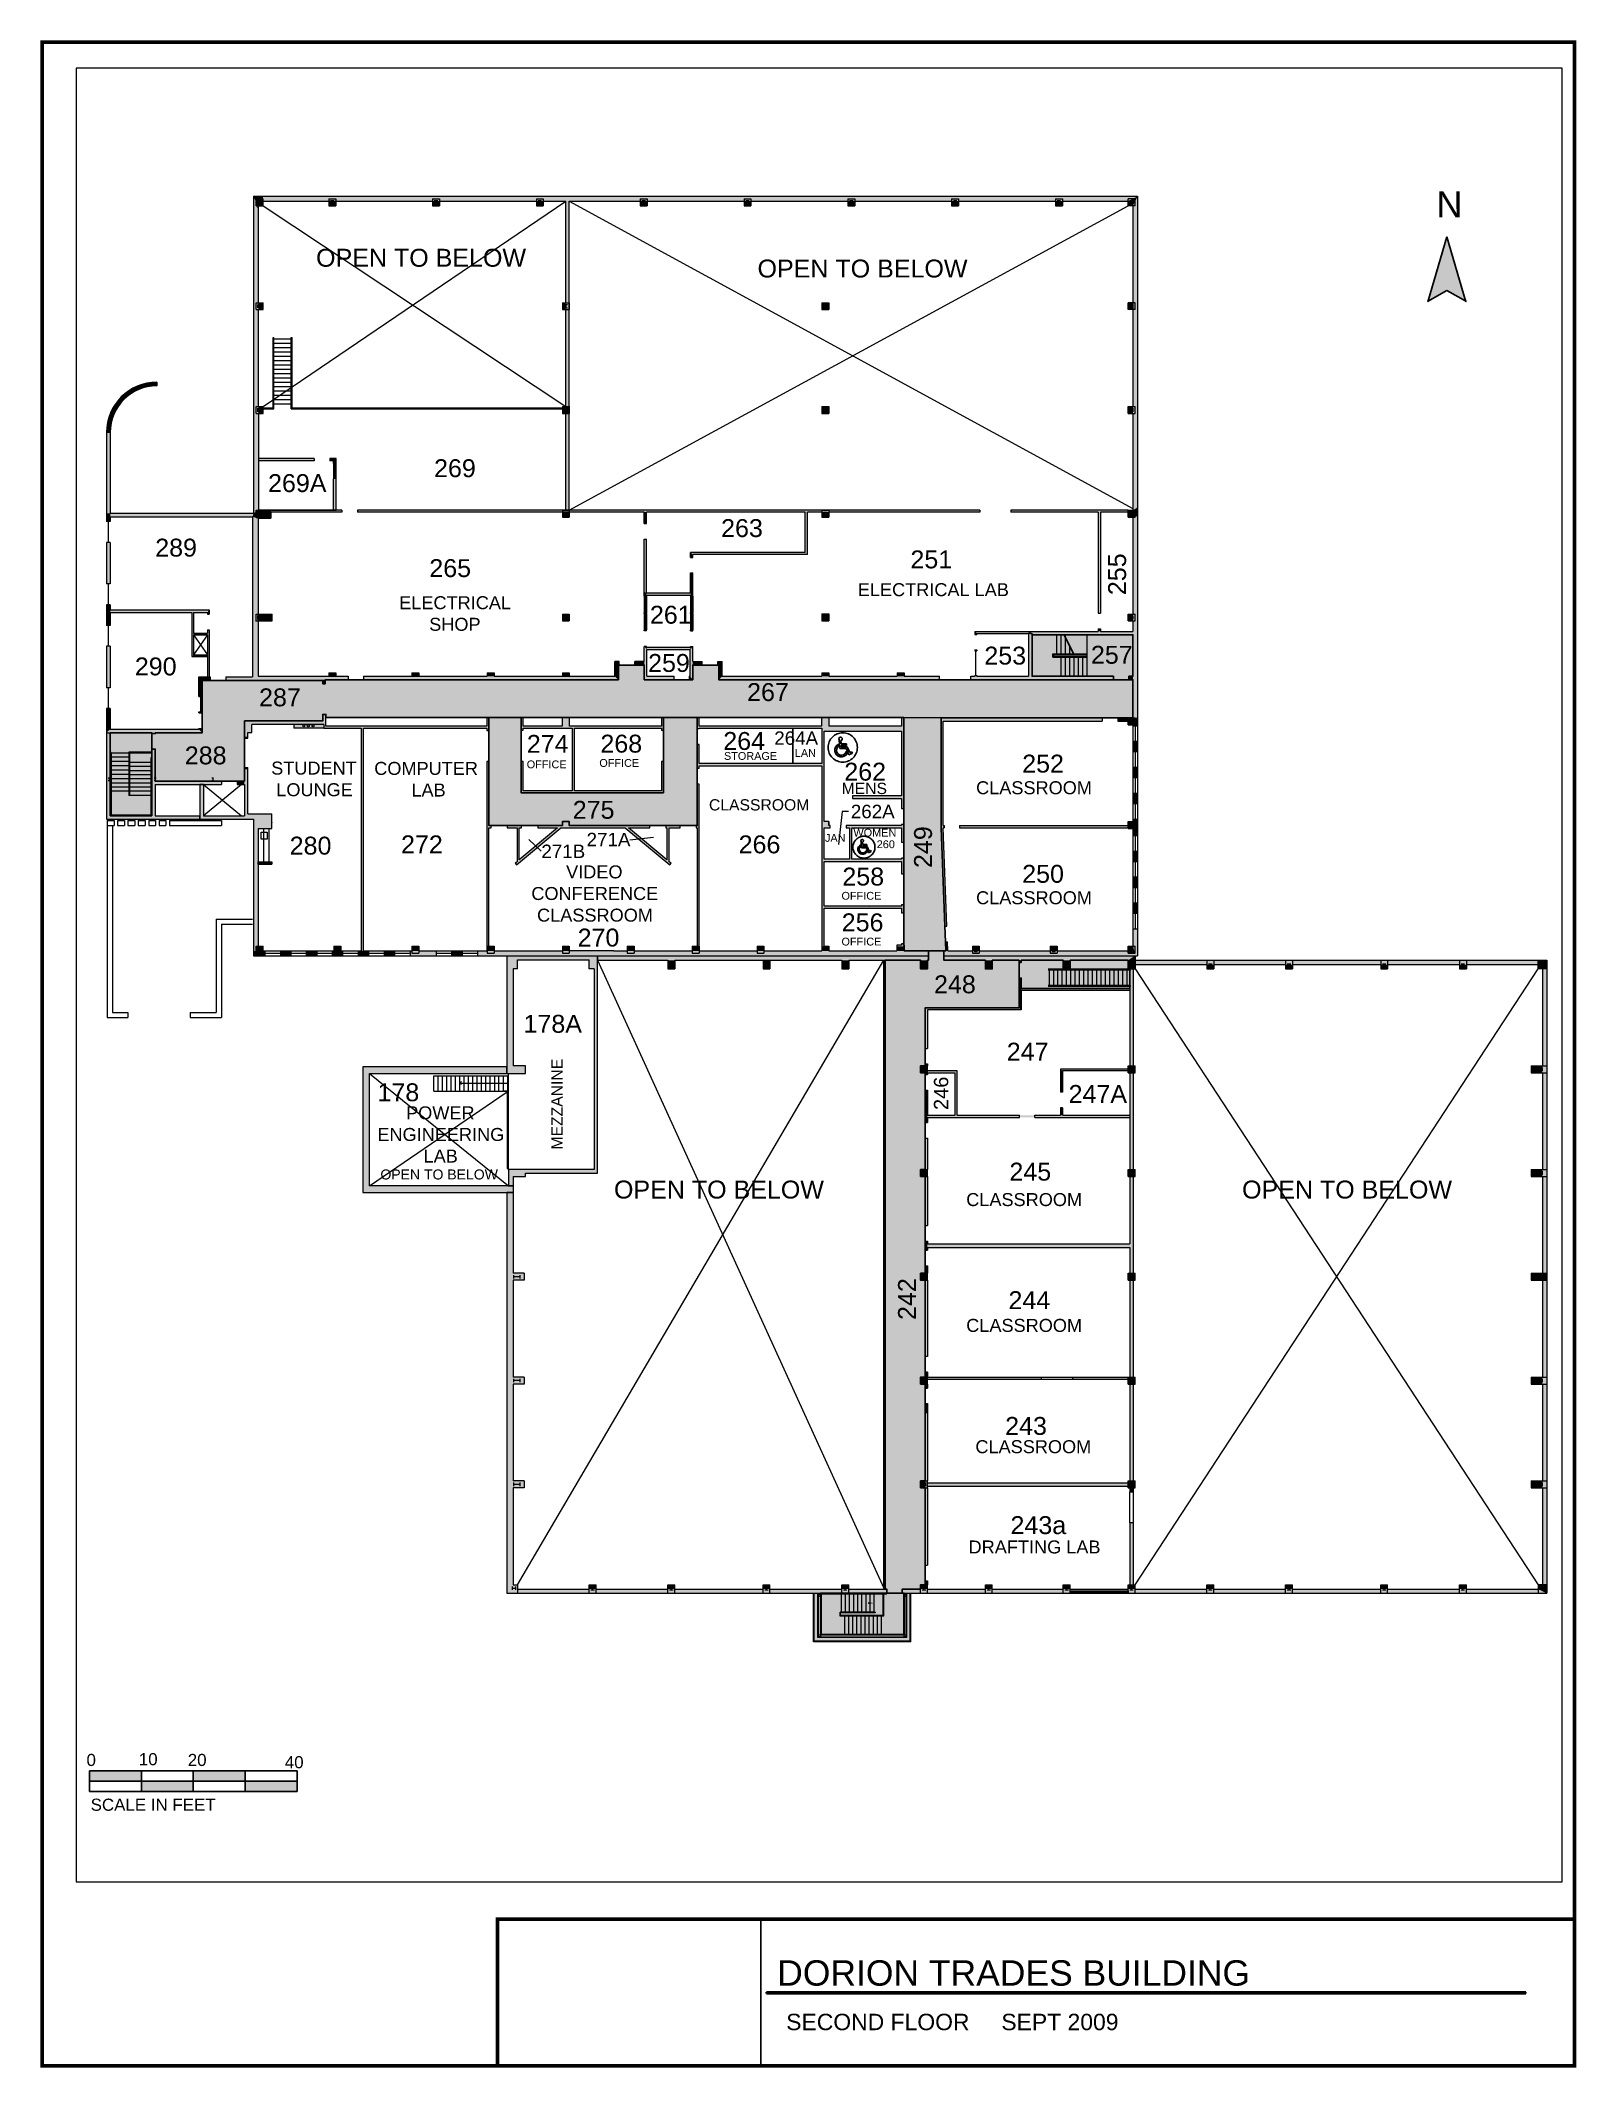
# Paper-space layout '2nd Floor' of a CAD drawing. Extents: x 0 to 7.9, y 0 to 10.4.
# The model-space entities are those that its viewports show. They can reach past a viewport. Long polylines and large blocks are cut down to what shows.
import ezdxf

# ---------------------------------------------------------------- set-up
doc = ezdxf.new("R2010")
doc.units = 0
doc.header["$LTSCALE"] = 0.5
doc.header["$MEASUREMENT"] = 0
for name, pattern in [('Dash', [6, 3, -3]), ('DASHED', [0.75, 0.5, -0.25]), ('HIDDEN', [0.375, 0.25, -0.125])]:
    doc.linetypes.add(name, pattern=pattern)
doc.layers.get('0').update_dxf_attribs({"linetype": 'CONTINUOUS'})
for name, color, linetype in [('CORRIDOR HATCH', 253, 'CONTINUOUS'), ('Room Names', 7, 'CONTINUOUS'), ('SOLID', 7, 'CONTINUOUS'), ('titleblock', 7, 'CONTINUOUS')]:
    doc.layers.add(name, color=color, linetype=linetype)
for name, color, linetype, lineweight in [('STAIR', 7, 'CONTINUOUS', 0), ('TEXT', 7, 'CONTINUOUS', 0), ('WALL', 7, 'CONTINUOUS', 0), ('WALLS', 7, 'CONTINUOUS', 0)]:
    doc.layers.add(name, color=color, linetype=linetype, lineweight=lineweight)
doc.layers.add('VP', color=6, linetype='CONTINUOUS', plot=False)
doc.styles.get("Standard").update_dxf_attribs({"font": 'arial.ttf'})
doc.styles.add('STANDARD 2', font='arial.ttf')
doc.styles.add('style2', font='arial.ttf')
doc.styles.add('techic', font='arial.ttf')
picture_1 = doc.add_image_def('image1.jpg', size_in_pixel=(338, 188))
pattern_1 = [(0, (7965.8055, 2632.809), (31.999936, 7.999984), [1.32, -22.67995, 1.32, -22.67995, -127.99974]), (0, (7965.8055, 2632.809), (31.999936, 7.999984), [-47.9999, 1.32, -46.6799, 1.32, -22.67995, -55.99989]), (0, (7965.8055, 2632.809), (31.999936, 7.999984), [-119.99976, 1.32, -14.67997, 1.32, -38.67992]), (120, (7977.8055, 2636.809), (-22.928157, 23.712765), [1.32, -22.67995, 1.32, -22.67995, -127.99974]), (120, (7977.8055, 2636.809), (-22.928157, 23.712765), [-47.9999, 1.32, -46.6799, 1.32, -22.67995, -55.99989]), (120, (7977.8055, 2636.809), (-22.928157, 23.712765), [-119.99976, 1.32, -14.67997, 1.32, -38.67992]), (240, (7981.8055, 2652.809), (-9.07178, -31.71275), [1.32, -22.67995, 1.32, -22.67995, -127.99974]), (240, (7981.8055, 2652.809), (-9.07178, -31.71275), [-47.9999, 1.32, -46.6799, 1.32, -22.67995, -55.99989]), (240, (7981.8055, 2652.809), (-9.07178, -31.71275), [-119.99976, 1.32, -14.67997, 1.32, -38.67992])]

psp = doc.layouts.new('2nd Floor')

# ---------------------------------------------------------------- texts
at = {"layer": 'titleblock', "style": 'style2'}
for s, height, p in [('DORION TRADES BUILDING', 0.13, (3.792, 0.442)), ('SECOND FLOOR     SEPT 2009', 0.084, (3.838, 0.214))]:
    psp.add_text(s, height=height, dxfattribs=at).set_placement(p)

msp = doc.modelspace()

# ---------------------------------------------------------------- texts
at = {"style": 'STANDARD 2'}
msp.add_text('N', height=60, dxfattribs=at).set_placement((7592.3, 4165))
at = {"layer": 'Room Names', "style": 'STANDARD 2'}
msp.add_text('260', height=18, dxfattribs=at).set_placement((6298.6, 2706))
at = {"layer": 'Room Names', "width": 349.895, "attachment_point": 1, "style": 'STANDARD 2'}
for s, insert, char_height in [('\\pi48.092;ELECTRICAL \\P\\pi117.41;SHOP', (5146.5, 3288.6), 30), ('\\pi3.0305;ELECTRICAL LAB', (6251.8, 3318.7), 30), ('\\pi77.355;STUDENT\\P\\pi89.112;LOUNGE', (4821.3, 2906.1), 30), ('OFFICE', (5489.4, 2908.7), 18), ('OFFICE', (5657.2, 2912), 18), ('STORAGE', (5945.4, 2928.2), 18), ('LAN', (6109.2, 2935.1), 18), ('\\pi56.349;COMPUTER\\P\\pi130.63; LAB', (5080.5, 2905.4), 30), ('CLASSROOM', (6528.3, 2860.7), 30), ('CLASSROOM', (5910.7, 2819.1), 26), ('MENS', (6217.4, 2857.1), 26), ('JAN', (6178.9, 2738.7), 18), ('WOMEN', (6244.7, 2750.9), 18), ('\\pi110.77;VIDEO \\P\\pi30.421;CONFERENCE \\P\\pi43.672;CLASSROOM', (5469.7, 2666.1), 30), ('OFFICE', (6217.1, 2604.8), 18), ('CLASSROOM', (6528.3, 2606.3), 30), ('OFFICE', (6217.1, 2498.9), 18), ('\\pi97.666;POWER \\P\\pi31.209;ENGINEERING \\P\\pi137.99;LAB', (5112.9, 2108.9), 30), ('CLASSROOM', (6505.5, 1908.3), 30), ('CLASSROOM', (6505.5, 1617.4), 30), ('CLASSROOM', (6526.7, 1336.9), 30)]:
    msp.add_mtext(s, dxfattribs=dict(at, insert=insert, char_height=char_height))
at = {"layer": 'Room Names', "insert": (5546.3, 2009.1), "char_height": 26, "width": 349.895, "attachment_point": 1, "rotation": 90, "style": 'STANDARD 2'}
msp.add_mtext('MEZZANINE', dxfattribs=at)
at = {"layer": 'Room Names', "insert": (6485.8, 1105), "char_height": 30, "width": 349.895, "attachment_point": 1}
msp.add_mtext('\\pi25.152;DRAFTING LAB', dxfattribs=at)
at = {"layer": 'TEXT'}
for s, height, style, p in [('OPEN TO BELOW', 41.424, 'STANDARD 2', (5002.4, 4050.5)), ('OPEN TO BELOW', 41.424, 'STANDARD 2', (6023, 4025.6)), ('269A', 41.42, 'STANDARD 2', (4891.4, 3529.4)), ('269', 41.42, 'STANDARD 2', (5275.2, 3563.9)), ('289', 41.42, 'STANDARD 2', (4630.5, 3380.2)), ('263', 41.42, 'STANDARD 2', (5938.8, 3425.4)), ('265', 41.42, 'STANDARD 2', (5264.2, 3332.8)), ('251', 41.42, 'STANDARD 2', (6376.5, 3353)), ('261', 41.42, 'STANDARD 2', (5774.2, 3225)), ('290', 41.42, 'STANDARD 2', (4583.4, 3105.5)), ('259', 41.42, 'STANDARD 2', (5770, 3113.5)), ('253', 41.42, 'STANDARD 2', (6547.4, 3130.5)), ('257', 41.42, 'STANDARD 2', (6793.8, 3132.4)), ('287', 41.42, 'STANDARD 2', (4870.6, 3034)), ('267', 41.42, 'STANDARD 2', (5998.9, 3046.2)), ('274', 41.42, 'STANDARD 2', (5489.6, 2926.4)), ('268', 41.42, 'STANDARD 2', (5659.8, 2926.9)), ('264', 41.42, 'STANDARD 2', (5943.8, 2933.1)), ('264A', 31.07, 'STANDARD 2', (6061.7, 2944.9)), ('288', 41.42, 'STANDARD 2', (4698.9, 2899.8)), ('252', 41.42, 'STANDARD 2', (6634.9, 2880.8)), ('262', 41.42, 'STANDARD 2', (6223.6, 2862.1)), ('275', 41.42, 'STANDARD 2', (5595.8, 2773.9)), ('262A', 31.07, 'STANDARD 2', (6238.7, 2775.2)), ('280', 41.42, 'STANDARD 2', (4941.4, 2691.1)), ('272', 41.42, 'STANDARD 2', (5198.8, 2694)), ('271A', 31.07, 'STANDARD 2', (5627.8, 2710.3)), ('266', 41.42, 'STANDARD 2', (5979.3, 2694)), ('271B', 31.07, 'STANDARD 2', (5523.3, 2683.1)), ('258', 41.42, 'STANDARD 2', (6219.2, 2619.6)), ('250', 41.42, 'STANDARD 2', (6634.9, 2625.9)), ('256', 41.42, 'STANDARD 2', (6217.7, 2513.7)), ('270', 41.42, 'techic', (5607.1, 2478.5)), ('248', 41.42, 'STANDARD 2', (6431.1, 2370.4)), ('178A', 41.42, 'STANDARD 2', (5482, 2279.1)), ('247', 41.42, 'STANDARD 2', (6599.2, 2214.6)), ('178', 41.42, 'STANDARD 2', (5144.4, 2120.7)), ('247A', 41.42, 'STANDARD 2', (6742.2, 2116.8)), ('245', 41.42, 'STANDARD 2', (6605.4, 1937.2)), ('OPEN TO BELOW', 41.424, 'STANDARD 2', (5691.1, 1895.8)), ('OPEN TO BELOW', 41.424, 'STANDARD 2', (7143.2, 1895.8)), ('244', 41.42, 'STANDARD 2', (6603.2, 1640)), ('243', 41.42, 'STANDARD 2', (6595.5, 1349.2)), ('243a', 41.42, 'STANDARD 2', (6607.9, 1119.8)), ('0', 28, 'STANDARD 2', (4471.7, 583.5)), ('10', 28, 'STANDARD 2', (4592.6, 585.3)), ('20', 28, 'STANDARD 2', (4705.7, 583.5)), ('40', 28, 'STANDARD 2', (4930.1, 578.3)), ('SCALE IN FEET', 28, 'STANDARD 2', (4481.2, 480))]:
    msp.add_text(s, height=height, dxfattribs=dict(at, style=style)).set_placement(p)
at = {"layer": 'TEXT', "style": 'STANDARD 2'}
for s, height, p in [('255', 41.42, (6875, 3291.1)), ('249', 41.42, (6426.3, 2660.1)), ('246', 33.14, (6463.9, 2100.4)), ('242', 41.42, (6389.3, 1615))]:
    msp.add_text(s, height=height, rotation=90, dxfattribs=at).set_placement(p)
at = {"layer": 'TEXT', "insert": (5151.2, 1963), "char_height": 23.172, "width": 321.763, "attachment_point": 1, "style": 'STANDARD 2'}
msp.add_mtext('OPEN TO BELOW', dxfattribs=at)

# ---------------------------------------------------------------- blocks, each defined once
blk = doc.blocks.new('COL1')
at = {"layer": 'WALL'}
for p, q in [((-8, -8), (-8, 8)), ((-8, 8), (8, 8)), ((-4, -4), (-4, 4)), ((-4, 0), (4, 0)), ((4, -4), (4, 4)), ((8, -8), (8, 8)), ((-8, -8), (8, -8))]:
    blk.add_line(p, q, dxfattribs=at)
blk = doc.blocks.new('Railing - Raili_cond Floor5')
at = {"layer": 'WALL'}
for p, q in [((-47302, 8905), (-47302, 6825)), ((-47260, 6825), (-47260, 8905))]:
    blk.add_line(p, q, dxfattribs=at)
blk = doc.blocks.new('A$C29E779FC')
for p, q in [((563, 1145), (597, 702)), ((653, 1103), (666, 934)), ((531, 915), (538, 814)), ((597, 702), (926, 702)), ((666, 934), (945, 934)), ((673, 851), (677, 788)), ((945, 851), (673, 851)), ((677, 788), (984, 788)), ((926, 702), (1059, 375)), ((930, 568), (982, 441)), ((945, 934), (945, 851)), ((984, 788), (1107, 487)), ((1059, 375), (1249, 451)), ((1107, 487), (1221, 533)), ((1249, 451), (1221, 533))]:
    blk.add_line(p, q)
at = {"linetype": 'Dash'}
for start, end in [(0, 180), (180, 0)]:
    blk.add_arc((750, 750), 750, start, end, dxfattribs=at)
for centre, radius, start, end in [((639, 1189), 88.1, 279.52961, 210.67771), ((682, 607), 343, 116.09402, 331.00806), ((682, 607), 252, 124.68421, 350.97943)]:
    blk.add_arc(centre, radius, start, end)

# ---------------------------------------------------------------- hatches: boundary and pattern name
at = {"layer": 'CORRIDOR HATCH'}
h = msp.add_hatch(color=256, dxfattribs=at)
h.dxf.hatch_style = 1
h.paths.add_polyline_path([(6168.7, 982.8), (6168.7, 886.8), (6361.9, 886.5), (6361.7, 982.8)])
h.paths.add_polyline_path([(6632.8, 2446.8), (6632.8, 2441.7), (6627.8, 2441.7), (6627.8, 2405.7), (6632.8, 2405.7), (6632.8, 2381.8), (6883.8, 2381.8), (6883.8, 2426.8), (6879.8, 2426.8), (6879.8, 2446.8), (6745.8, 2446.8), (6745.8, 2426.8), (6729.8, 2426.8), (6729.8, 2446.8)])
h.paths.add_polyline_path([(6317.8, 2446.8), (6317.8, 994.8), (6317.8, 992.8), (6321.7, 992.8), (6321.7, 982.8), (6357.7, 982.8), (6357.7, 992.8), (6399.8, 992.8), (6399.8, 1002.8), (6410.8, 1002.8), (6410.8, 1226.8), (6399.8, 1226.8), (6399.8, 1242.8), (6410.8, 1242.8), (6410.8, 1466.8), (6399.8, 1466.8), (6399.8, 1482.8), (6410.8, 1482.8), (6410.8, 1706.8), (6399.8, 1706.8), (6399.8, 1722.8), (6410.8, 1722.8), (6410.8, 1946.8), (6399.8, 1946.8), (6399.8, 1962.8), (6410.8, 1962.8), (6410.8, 2186.8), (6399.8, 2186.8), (6399.8, 2202.8), (6410.8, 2202.8), (6410.8, 2336.8), (6627.8, 2336.8), (6627.8, 2446.8), (6565.8, 2446.8), (6565.8, 2426.8), (6549.8, 2426.8), (6549.8, 2446.8), (6454, 2446.8), (6454, 2468.3), (6418, 2468.3), (6418, 2446.8), (6415.8, 2446.8), (6415.8, 2426.8), (6399.8, 2426.8), (6399.8, 2446.8)])
h.paths.add_polyline_path([(6361, 3008), (6361, 2481.4), (6362.4, 2481.4), (6362.4, 2468.3), (6418, 2468.3), (6458, 2468.3), (6457.2, 2489.6), (6455.8, 2525.5), (6447.3, 2753.3), (6447.3, 2876.8), (6447.3, 3007.3)])
h.paths.add_polyline_path([(6657.8, 3199.3), (6657.8, 3103.3), (6845.8, 3103.3), (6845.8, 3095.3), (6881.8, 3095.3), (6881.8, 3103.3), (6890.8, 3103.3), (6890.8, 3199.3)])
h.paths.add_polyline_path([(5402, 3008), (5402, 2758.1), (5571.8, 2758.1), (5571.8, 2767.3), (5587.8, 2767.3), (5587.8, 2758.1), (5883.5, 2758.1), (5883.5, 3008), (5805.6, 3008), (5805.6, 2834), (5476.5, 2834), (5476.5, 3008)])
h.paths.add_polyline_path([(4630.4, 2973), (4630.4, 2971), (4622.4, 2971), (4622.4, 2935), (4630.4, 2935), (4630.4, 2861), (4836.8, 2861), (4837.3, 3000.3), (5017.8, 3000.3), (5017.8, 3015.1), (5025.3, 3015.1), (5025.3, 3008), (5397.1, 3008), (5481.4, 3008), (5579.6, 3008), (5588.2, 3008), (5800.7, 3008), (5888.4, 3008), (6171.2, 3008), (6188.4, 3008), (6361, 3008), (6447.3, 3007.3), (6890.8, 3007.3), (6890.8, 3095.3), (5933.3, 3095.3), (5933.3, 3129.3), (5873.3, 3129.3), (5873.3, 3095.3), (5761.3, 3095.3), (5761.3, 3129.3), (5701.3, 3129.3), (5701.3, 3095.3), (5023.8, 3095.3), (5023.8, 3086), (5017.8, 3086), (5017.8, 3094), (4739.4, 3094), (4739.4, 2973)])
h.paths.add_polyline_path([(4526.4, 2973), (4526.4, 2781), (4622.4, 2781), (4622.4, 2935), (4622.4, 2973)])
at = {"layer": 'SOLID'}
for points in [[(4837.3, 2962.3), (4844.8, 2962.3), (4844.8, 2973.3), (4853.8, 2973.3), (4853.8, 2992.3), (5020.4, 2992.3), (5020.4, 2983.4), (5106.9, 2983.4), (5106.9, 2468.3), (5099.8, 2468.3), (5099.8, 2457.3), (5123.8, 2457.3), (5123.8, 2468.3), (5111.8, 2468.3), (5111.8, 2983.4), (5397.1, 2983.4), (5397.1, 2978.2), (5402, 2978.2), (5402, 3008), (5397.1, 3008), (5397.1, 2988.3), (5025.3, 2988.3), (5025.3, 3015.1), (5017.8, 3015.1), (5017.8, 3000.3), (4837.3, 3000.3)], [(5588.2, 3008), (5571, 3008), (5571, 2988.3), (5481.4, 2988.3), (5481.4, 3008), (5476.5, 3008), (5476.5, 2978.5), (5481.4, 2978.5), (5481.4, 2983.4), (5594.6, 2983.4), (5594.6, 2838.9), (5481.4, 2838.9), (5481.4, 2906.6), (5476.5, 2906.6), (5476.5, 2834), (5805.6, 2834), (5805.6, 2906.6), (5800.7, 2906.6), (5800.7, 2838.9), (5599.5, 2838.9), (5599.5, 2983.4), (5800.7, 2983.4), (5800.7, 2978.5), (5805.6, 2978.5), (5805.6, 3008), (5800.7, 3008), (5800.7, 2988.3), (5588.2, 2988.3)], [(5407.1, 2758.1), (5402, 2758.1), (5402, 2906.3), (5397.1, 2906.3), (5397.1, 2468.3), (5397.8, 2468.3), (5397.8, 2479.3), (5402, 2479.3), (5402, 2753.3), (5407.1, 2753.3)], [(4857.8, 2457.3), (4883.8, 2457.3), (4883.8, 2468.3), (4879.8, 2468.3), (4879.8, 2463.3), (4863.8, 2463.3), (4863.8, 2479.3), (4868.8, 2479.3), (4868.8, 2669.3), (4868.8, 2674.3), (4868.8, 2751.3), (4900.4, 2751.3), (4900.4, 2785.3), (4844.8, 2785.3), (4844.8, 2890.3), (4836.8, 2890.3), (4836.8, 2861), (4826.8, 2861), (4819.9, 2861), (4819.9, 2853), (4829.9, 2853), (4836.8, 2853), (4836.8, 2781), (4741.9, 2781), (4741.9, 2853), (4733.9, 2853), (4733.9, 2781), (4734, 2773), (4857.8, 2773)], [(5888.4, 2854), (5883.5, 2854), (5883.5, 2758.1), (5880.9, 2758.1), (5880.9, 2753.3), (5883.5, 2753.3), (5883.5, 2479.3), (5887.8, 2479.3), (5887.8, 2468.3), (5888.4, 2468.3)], [(5717.3, 2753.3), (5819.9, 2667.2), (5823, 2671), (5818.6, 2674.7), (5818.6, 2753.3), (5843.9, 2753.3), (5843.9, 2758.1), (5810.9, 2758.1), (5810.9, 2753.3), (5813.7, 2753.3), (5813.7, 2750.6), (5813.7, 2678.8), (5724.9, 2753.3), (5773.9, 2753.3), (5773.9, 2758.1), (5729.8, 2758.1), (5724.7, 2758.1), (5687.7, 2758.1), (5587.8, 2758.1), (5587.8, 2767.3), (5571.8, 2767.3), (5571.8, 2758.1), (5514.8, 2758.1), (5514.8, 2753.3), (5560.6, 2753.3), (5471.9, 2678.8), (5471.9, 2753.3), (5477.7, 2753.3), (5477.7, 2758.1), (5444.2, 2758.1), (5444.2, 2753.3), (5467, 2753.3), (5467, 2674.7), (5462.6, 2671), (5465.7, 2667.2), (5568.2, 2753.3)], [(4900.4, 2669.3), (4900.4, 2674.3), (4868.8, 2674.3), (4868.8, 2669.3)], [(5653.3, 2446.8), (5653.3, 2457.3), (5443.3, 2457.3), (5443.3, 2200.3), (5443.3, 2184.8), (5486.7, 2184.8), (5486.7, 2202.8), (5457.8, 2202.8), (5457.8, 2426.7), (5467.8, 2426.7), (5467.8, 2447.6), (5633.8, 2447.6), (5633.8, 2426.7), (5645.3, 2426.7), (5645.3, 1962.8), (5447.4, 1962.8), (5447.4, 1925.4), (5457.8, 1925.4), (5457.8, 1946.8), (5486.7, 1946.8), (5486.7, 1954.7), (5653.3, 1954.7)], [(6418, 2457.3), (5653.3, 2457.3), (5653.3, 2446.8), (5815.8, 2446.8), (5815.8, 2426.8), (5831.8, 2426.8), (5831.8, 2446.8), (6035.8, 2446.8), (6057.8, 2446.8), (6217.8, 2446.8), (6217.8, 2426.8), (6233.8, 2426.8), (6233.8, 2446.8), (6399.8, 2446.8), (6399.8, 2426.8), (6415.8, 2426.8), (6415.8, 2446.8), (6418, 2446.8)], [(5443.3, 2184.8), (5443.3, 2200.3), (5110.2, 2200.3), (5110.2, 1909.9), (5443.3, 1909.9), (5457.8, 1909.9), (5457.8, 1925.4), (5447.4, 1925.4), (5125.6, 1925.4), (5125.6, 2184.8)], [(5443.3, 982.8), (5467.8, 982.8), (5467.8, 1002.8), (5457.8, 1002.8), (5457.8, 1226.8), (5483.8, 1226.8), (5483.8, 1242.8), (5457.8, 1242.8), (5457.8, 1466.8), (5483.8, 1466.8), (5483.8, 1482.8), (5457.8, 1482.8), (5457.8, 1706.8), (5483.8, 1706.8), (5483.8, 1722.8), (5457.8, 1722.8), (5457.8, 1909.9), (5443.3, 1909.9)], [(6781.1, 988.8), (6779.1, 988.8), (6779.1, 982.8), (6781.1, 982.8)], [(6813.8, 988.8), (6811.8, 988.8), (6811.8, 982.8), (6813.8, 982.8)], [(6846.8, 988.8), (6844.8, 988.8), (6844.8, 982.8), (6846.8, 982.8)], [(6879.8, 988.8), (6877.8, 988.8), (6877.8, 982.8), (6879.8, 982.8)]]:
    msp.add_hatch(color=256, dxfattribs=at).paths.add_polyline_path(points)
h = msp.add_hatch(color=256, dxfattribs=at)
h.paths.add_polyline_path([(6188.4, 3008), (6171.2, 3008), (6171.2, 2988.3), (5888.4, 2988.3), (5888.4, 3008), (5883.5, 3008), (5883.5, 2982.5), (5888.4, 2982.5), (5888.4, 2983.4), (6171.8, 2983.4), (6171.8, 2901.5), (5888.4, 2901.5), (5888.4, 2945.5), (5883.5, 2945.5), (5883.5, 2891), (5888.4, 2891), (5888.4, 2896.6), (6171.8, 2896.6), (6171.8, 2767.3), (6171.8, 2767.3), (6171.8, 2758.3), (6171.8, 2758.3), (6171.8, 2753.3), (6171.8, 2694.3), (6176.7, 2697.3), (6176.7, 2753.3), (6187.8, 2753.3), (6189.3, 2753.3), (6190.7, 2753.3), (6190.7, 2758.1), (6189.7, 2758.1), (6187.8, 2758.1), (6187.8, 2767.3), (6176.7, 2767.3), (6176.7, 2976.3), (6356.1, 2976.3), (6356.1, 2826.6), (6242.3, 2826.6), (6242.3, 2821.1), (6356.1, 2821.1), (6356.1, 2797.8), (6361, 2797.8), (6361, 3008), (6356.1, 3008), (6356.1, 2988.3), (6188.4, 2988.3)])
h.paths.add_polyline_path([(6176.7, 2675.4), (6356.1, 2675.4), (6356.1, 2646.9), (6361, 2646.9), (6361, 2683), (6356.1, 2683), (6356.1, 2680.3), (6240.7, 2680.3), (6240.7, 2753.3), (6356.1, 2753.3), (6356.1, 2720), (6361, 2720), (6361, 2760.8), (6356.1, 2760.8), (6356.1, 2758.1), (6227.7, 2758.1), (6227.7, 2753.3), (6235.8, 2753.3), (6235.8, 2680.3), (6176.7, 2680.3), (6176.7, 2697.3), (6171.8, 2694.3), (6171.8, 2468.3), (6037.8, 2468.3), (6037.8, 2463.3), (6021.8, 2463.3), (6021.8, 2468.3), (5981.8, 2468.3), (5976.8, 2468.3), (5887.8, 2468.3), (5887.8, 2463.3), (5871.8, 2463.3), (5871.8, 2468.3), (5737.8, 2468.3), (5737.8, 2463.3), (5721.8, 2463.3), (5721.8, 2468.3), (5690.8, 2468.3), (5587.8, 2468.3), (5587.8, 2463.3), (5571.8, 2463.3), (5571.8, 2468.3), (5413.8, 2468.3), (5413.8, 2463.3), (5397.8, 2463.3), (5397.8, 2468.3), (5375.8, 2468.3), (5375.8, 2457.3), (6418, 2457.3), (6418, 2468.3), (6362.4, 2468.3), (6362.4, 2481.4), (6361, 2481.4), (6361, 2484.8), (6356.1, 2484.8), (6356.1, 2481.4), (6345.1, 2481.4), (6345.1, 2468.3), (6187.8, 2468.3), (6187.8, 2479.3), (6176.7, 2479.3), (6176.7, 2567.2), (6356.1, 2567.2), (6356.1, 2556.7), (6361, 2556.7), (6361, 2575), (6356.1, 2575), (6356.1, 2572.1), (6176.7, 2572.1)])
h = msp.add_hatch(color=256, dxfattribs=at)
h.paths.add_polyline_path([(4976.7, 2988.9, 1), (4971.7, 2988.9, 1)], flags=0)
h.paths.add_polyline_path([(4987, 2988.9, 1), (4982, 2988.9, 1)], flags=16)
h.paths.add_polyline_path([(4998, 2988.9, 1), (4993, 2988.9, 1)], flags=16)
h.paths.add_polyline_path([(5020.4, 2983.4), (5020.4, 2992.3), (4950.9, 2992.3), (4950.9, 2983.4)])
h.paths.add_polyline_path([(4993, 2988.9, -1), (4998, 2988.9, -1)], flags=0)
h.paths.add_polyline_path([(4982, 2988.9, -1), (4987, 2988.9, -1)], flags=0)
h.paths.add_polyline_path([(4971.7, 2988.9, -1), (4976.7, 2988.9, -1)], flags=16)
h = msp.add_hatch(color=256, dxfattribs=at)
h.paths.add_polyline_path([(6357.7, 992.8), (6357.7, 982.8), (6399.8, 982.8), (6399.8, 992.8)])
h.paths.add_polyline_path([(6415.8, 982.8), (6415.8, 1002.8), (6399.8, 1002.8), (6399.8, 982.8)])
h.paths.add_polyline_path([(6549.8, 982.8), (6549.8, 992.8), (6415.8, 992.8), (6415.8, 982.8)])
h.paths.add_polyline_path([(6565.8, 982.8), (6565.8, 1002.8), (6549.8, 1002.8), (6549.8, 982.8)])
h.paths.add_polyline_path([(6570.4, 992.8), (6565.8, 992.8), (6565.8, 982.8), (6570.4, 982.8)])
h = msp.add_hatch(color=256, dxfattribs=at)
h.paths.add_polyline_path([(6729.8, 992.8), (6565.8, 992.8), (6565.8, 982.8), (6729.8, 982.8)])
h.paths.add_polyline_path([(6745.8, 995.8), (6733, 995.8), (6733, 1002.8), (6729.8, 1002.8), (6729.8, 982.8), (6745.8, 982.8), (6745.8, 988.8)])
h.paths.add_polyline_path([(6895.8, 1002.8), (6879.8, 1002.8), (6879.8, 982.8), (6895.8, 982.8)])
h.paths.add_polyline_path([(7061.8, 992.8), (6895.8, 992.8), (6895.8, 982.8), (7061.8, 982.8)])
at = {"layer": 'WALL'}
h = msp.add_hatch(dxfattribs=at)
h.set_pattern_fill('FP1_2', color=256, scale=0.03937, style=0, pattern_type=2)
h.set_pattern_definition(pattern_1)
h.paths.add_polyline_path([(6240.1, 2753.3), (6240.7, 2753.3), (6356.1, 2753.3), (6356.1, 2753.9), (6240.1, 2753.9)], flags=0)
h = msp.add_hatch(dxfattribs=at)
h.set_pattern_fill('FP1_2', color=256, scale=0.03937, style=0, pattern_type=2)
h.set_pattern_definition(pattern_1)
h.paths.add_polyline_path([(6176.7, 2676.1), (6176, 2676.1), (6176, 2571.4), (6176.7, 2571.4), (6176.7, 2572.1), (6176.7, 2675.4)], flags=0)
h = msp.add_hatch(dxfattribs=at)
h.set_pattern_fill('FP1_2', color=256, scale=0.03937, style=0, pattern_type=2)
h.set_pattern_definition(pattern_1)
h.paths.add_polyline_path([(6356.1, 2571.4), (6356.1, 2572.1), (6176.7, 2572.1), (6176.7, 2571.4)], flags=0)
msp.add_hatch(color=256, dxfattribs=at).paths.add_polyline_path([(6747.8, 988.8), (6745.8, 988.8), (6745.8, 982.8), (6747.8, 982.8)])

# ---------------------------------------------------------------- linework, layer by layer
for p, q in [((7616.7, 4119.8), (7572.8, 3969.1)), ((7616.7, 4119.8), (7660.7, 3969.1)), ((7571.6, 3969.7), (7616.7, 3995.7)), ((7661.9, 3969.7), (7616.7, 3995.7)), ((4478.5, 524.4), (4478.5, 572.4)), ((4958.5, 572.4), (4478.5, 572.4)), ((4598.5, 524.4), (4598.5, 572.4)), ((4718.5, 524.4), (4718.5, 572.4)), ((4838.5, 524.4), (4838.5, 572.4)), ((4958.5, 524.4), (4958.5, 572.4)), ((4958.5, 548.4), (4478.5, 548.4)), ((4478.5, 524.4), (4958.5, 524.4))]:
    msp.add_line(p, q)
for points in [[(7573.2, 3970.6), (7616.7, 4119.8), (7616.7, 3995.7), (7660.2, 3970.6)], [(4478.5, 572.4), (4478.5, 548.4), (4598.5, 572.4), (4598.5, 548.4)], [(4718.5, 572.4), (4718.5, 548.4), (4838.5, 572.4), (4838.5, 548.4)], [(4598.5, 548.4), (4598.5, 524.4), (4718.5, 548.4), (4718.5, 524.4)], [(4838.5, 548.4), (4838.5, 524.4), (4958.5, 548.4), (4958.5, 524.4)]]:
    msp.add_solid(points)
at = {"layer": 'CORRIDOR HATCH'}
for points in [[(6657.8, 3199.3), (6657.8, 3103.3), (6845.8, 3103.3), (6845.8, 3095.3), (6881.8, 3095.3), (6881.8, 3103.3), (6890.8, 3103.3), (6890.8, 3199.3)], [(4630.4, 2973), (4630.4, 2971), (4622.4, 2971), (4622.4, 2935), (4630.4, 2935), (4630.4, 2861), (4836.8, 2861), (4837.3, 3000.3), (5017.8, 3000.3), (5017.8, 3015.1), (5025.3, 3015.1), (5025.3, 3008), (5397.1, 3008), (5481.4, 3008), (5579.6, 3008), (5588.2, 3008), (5800.7, 3008), (5888.4, 3008), (6171.2, 3008), (6188.4, 3008), (6361, 3008), (6447.3, 3007.3), (6890.8, 3007.3), (6890.8, 3095.3), (5933.3, 3095.3), (5933.3, 3129.3), (5873.3, 3129.3), (5873.3, 3095.3), (5761.3, 3095.3), (5761.3, 3129.3), (5701.3, 3129.3), (5701.3, 3095.3), (5023.8, 3095.3), (5023.8, 3086), (5017.8, 3086), (5017.8, 3094), (4739.4, 3094), (4739.4, 2973)], [(5402, 3008), (5402, 2758.1), (5571.8, 2758.1), (5571.8, 2767.3), (5587.8, 2767.3), (5587.8, 2758.1), (5883.5, 2758.1), (5883.5, 3008), (5805.6, 3008), (5805.6, 2834), (5476.5, 2834), (5476.5, 3008)], [(6361, 3008), (6361, 2481.4), (6362.4, 2481.4), (6362.4, 2468.3), (6418, 2468.3), (6458, 2468.3), (6457.2, 2489.6), (6455.8, 2525.5), (6447.3, 2753.3), (6447.3, 2876.8), (6447.3, 3007.3)], [(4526.4, 2973), (4526.4, 2781), (4622.4, 2781), (4622.4, 2935), (4622.4, 2973)], [(6317.8, 2446.8), (6317.8, 994.8), (6317.8, 992.8), (6321.7, 992.8), (6321.7, 982.8), (6357.7, 982.8), (6357.7, 992.8), (6399.8, 992.8), (6399.8, 1002.8), (6410.8, 1002.8), (6410.8, 1226.8), (6399.8, 1226.8), (6399.8, 1242.8), (6410.8, 1242.8), (6410.8, 1466.8), (6399.8, 1466.8), (6399.8, 1482.8), (6410.8, 1482.8), (6410.8, 1706.8), (6399.8, 1706.8), (6399.8, 1722.8), (6410.8, 1722.8), (6410.8, 1946.8), (6399.8, 1946.8), (6399.8, 1962.8), (6410.8, 1962.8), (6410.8, 2186.8), (6399.8, 2186.8), (6399.8, 2202.8), (6410.8, 2202.8), (6410.8, 2336.8), (6627.8, 2336.8), (6627.8, 2446.8), (6565.8, 2446.8), (6565.8, 2426.8), (6549.8, 2426.8), (6549.8, 2446.8), (6454, 2446.8), (6454, 2468.3), (6418, 2468.3), (6418, 2446.8), (6415.8, 2446.8), (6415.8, 2426.8), (6399.8, 2426.8), (6399.8, 2446.8)], [(6632.8, 2446.8), (6632.8, 2441.7), (6627.8, 2441.7), (6627.8, 2405.7), (6632.8, 2405.7), (6632.8, 2381.8), (6883.8, 2381.8), (6883.8, 2426.8), (6879.8, 2426.8), (6879.8, 2446.8), (6745.8, 2446.8), (6745.8, 2426.8), (6729.8, 2426.8), (6729.8, 2446.8)], [(6168.7, 982.8), (6168.7, 886.8), (6361.9, 886.5), (6361.7, 982.8)]]:
    msp.add_lwpolyline(points, close=True, dxfattribs=at)
at = {"layer": 'SOLID'}
for p, q in [((4945.1, 3722), (4945.1, 3886.9)), ((6731.7, 3199.3), (6753.7, 3155.3)), ((4741.9, 2853), (4733.9, 2853)), ((4733.9, 2781), (4734, 2773)), ((4868.8, 2674.3), (4868.8, 2669.3)), ((5653.3, 2446.8), (5653.3, 2457.3)), ((5443.3, 2200.3), (5443.3, 2184.8)), ((5447.4, 1925.4), (5457.8, 1925.4)), ((5443.3, 1909.9), (5457.8, 1909.9))]:
    msp.add_line(p, q, dxfattribs=at)
at = {"layer": 'SOLID', "const_width": 8.5}
msp.add_lwpolyline([(4633.8, 3778.5, 0.414527), (4521.4, 3666.3, 1)], format="xyb", dxfattribs=at)
at = {"layer": 'SOLID'}
for points in [[(4868.8, 3700.2), (4857.8, 3691.8), (4868.8, 4187.9), (4857.8, 4213.3)], [(4857.8, 4213.3), (4863.8, 4199.4), (4879.7, 4213.3), (4879.8, 4207.3)], [(4879.8, 4207.3), (4879.8, 4191.3), (4863.8, 4207.3), (4863.8, 4191.3)], [(4868.8, 4187.9), (4868.8, 4191.3), (4865.1, 4186.3), (4867.3, 4191.3)], [(4879.7, 4213.3), (4879.8, 4202.3), (5640.9, 4213.3), (5642.4, 4202.3)], [(5031.8, 4191.3), (5047.8, 4191.3), (5031.8, 4202.3), (5047.8, 4202.3)], [(5271.8, 4191.3), (5287.8, 4191.3), (5271.8, 4202.3), (5287.8, 4202.3)], [(5511.8, 4191.3), (5527.8, 4191.3), (5511.8, 4202.3), (5527.8, 4202.3)], [(5587.8, 3727.3), (5579.8, 3727.3), (5587.8, 4202.3), (5579.8, 4202.3)], [(5640.9, 4213.3), (5642.4, 4202.3), (6901.8, 4213.3), (6879.8, 4202.3)], [(5751.8, 4191.3), (5751.8, 4202.3), (5767.8, 4191.3), (5767.8, 4202.3)], [(5991.8, 4191.3), (6007.8, 4191.3), (5991.8, 4202.3), (6007.8, 4202.3)], [(6231.8, 4191.3), (6247.8, 4191.3), (6231.8, 4202.3), (6247.8, 4202.3)], [(6471.8, 4191.3), (6487.8, 4191.3), (6471.8, 4202.3), (6487.8, 4202.3)], [(6711.8, 4191.3), (6727.8, 4191.3), (6711.8, 4202.3), (6727.8, 4202.3)], [(6879.8, 4191.3), (6879.8, 4202.3), (6890.8, 4191.3), (6901.8, 4213.3)], [(6901.8, 3802), (6890.8, 3799.9), (6901.8, 4213.3), (6890.8, 4191.3)], [(4879.8, 3951.3), (4879.8, 3967.3), (4868.8, 3951.3), (4868.8, 3967.3)], [(5571.8, 3967.3), (5579.8, 3967.3), (5571.8, 3951.3), (5579.8, 3951.3)], [(6171.8, 3967.3), (6187.8, 3967.3), (6171.8, 3951.3), (6187.8, 3951.3)], [(6879.8, 3967.3), (6890.8, 3967.3), (6879.8, 3951.3), (6890.8, 3951.3)], [(4903.1, 3886.9), (4905.1, 3886.9), (4903.1, 3724), (4905.1, 3722)], [(4945.1, 3722), (4947.1, 3724), (4945.1, 3886.9), (4947.1, 3886.9)], [(6890.8, 3487.3), (6901.8, 3494.2), (6890.8, 3799.9), (6901.8, 3802)], [(4879.8, 3727.3), (4879.8, 3711.3), (4868.8, 3727.3), (4868.8, 3711.3)], [(4905.1, 3722), (4903.1, 3724), (4879.8, 3722), (4879.8, 3724)], [(5571.8, 3724), (5571.8, 3722), (4947.1, 3724), (4945.1, 3722)], [(5571.8, 3727.3), (5587.8, 3727.3), (5571.8, 3711.3), (5587.8, 3711.3)], [(5579.8, 3711.3), (5587.8, 3711.3), (5579.8, 3487.3), (5587.8, 3487.3)], [(6171.8, 3727.3), (6187.8, 3727.3), (6171.8, 3711.3), (6187.8, 3711.3)], [(6879.8, 3727.3), (6890.8, 3727.3), (6879.8, 3711.3), (6890.8, 3711.3)], [(4517.3, 3468.2), (4525.8, 3477.3), (4517.3, 3666.3), (4525.8, 3666.3)], [(4868.8, 3700.2), (4857.8, 3699.3), (4868.8, 3487.3), (4857.8, 3480.5)], [(4998.3, 3607.3), (4998.3, 3601.3), (4868.8, 3607.3), (4868.8, 3601.3)], [(5034.3, 3607.3), (5034.3, 3601.3), (5048.8, 3607.3), (5042.8, 3601.3)], [(5048.8, 3607.3), (5042.8, 3601.3), (5048.8, 3595.8), (5042.8, 3595.8)], [(5042.8, 3595.8), (5042.8, 3559.8), (5048.8, 3595.8), (5048.8, 3559.8)], [(5042.8, 3487.3), (5048.8, 3487.3), (5042.8, 3559.8), (5048.8, 3559.8)], [(4526.4, 3461), (4517.9, 3461), (4526.4, 3480.5), (4517.9, 3480.5)], [(4857.8, 3480.5), (4855.4, 3472), (4526.4, 3480.5), (4526.4, 3472)], [(4855.4, 3472), (4857.8, 3480.5), (4868.8, 3468.7), (4868.8, 3487.3)], [(4868.8, 3103.3), (4855.4, 3102), (4868.8, 3468.7), (4855.4, 3472)], [(4863.4, 3468.7), (4897.9, 3468.7), (4863.8, 3487.3), (4897.9, 3487.3)], [(4879.8, 3487.3), (5061.9, 3487.3), (4879.8, 3483.3), (5061.9, 3483.3)], [(5726.1, 3487.3), (5740.4, 3483.3), (5097.9, 3487.3), (5097.9, 3483.3)], [(5571.8, 3471.3), (5587.8, 3471.3), (5571.8, 3483.3), (5587.8, 3483.3)], [(6536.8, 3483.3), (6536.8, 3487.3), (5740.4, 3483.3), (5726.1, 3487.3)], [(5761.3, 3456.5), (5766.3, 3456.5), (5761.3, 3483.3), (5766.3, 3483.3)], [(6133.3, 3389.8), (6138.3, 3384.8), (6133.3, 3483.3), (6138.3, 3483.3)], [(6171.8, 3471.3), (6187.8, 3471.3), (6171.8, 3483.3), (6187.8, 3483.3)], [(6608.8, 3483.3), (6608.8, 3487.3), (6879.8, 3483.3), (6879.8, 3487.3)], [(6810.8, 3483.3), (6815.8, 3483.3), (6810.8, 3249.3), (6815.8, 3249.3)], [(6879.8, 3471.3), (6895.8, 3471.3), (6879.8, 3487.3), (6895.8, 3487.3)], [(6901.8, 3473.5), (6895.8, 3472.3), (6901.8, 3494.2), (6890.8, 3487.3)], [(6890.8, 3007.3), (6901.8, 3008.1), (6890.8, 3471.3), (6901.8, 3473.5)], [(4517.9, 3317), (4526.4, 3317), (4517.9, 3413), (4526.4, 3413)], [(5761.3, 3299), (5766.3, 3295.3), (5761.3, 3420.5), (5766.3, 3420.5)], [(5868.3, 3389.8), (5873.3, 3384.8), (6133.3, 3389.8), (6138.3, 3384.8)], [(5873.3, 3378.4), (5868.3, 3378.4), (5873.3, 3384.8), (5868.3, 3389.8)], [(5873.3, 3297.2), (5868.3, 3295.3), (5873.3, 3342.4), (5868.3, 3342.4)], [(5761.3, 3288.3), (5766.3, 3288.3), (5761.3, 3299), (5766.3, 3295.3)], [(5868.3, 3295.3), (5868.3, 3290.3), (5766.3, 3295.3), (5766.3, 3290.3)], [(5868.3, 3288.3), (5873.3, 3288.3), (5868.3, 3295.3), (5873.3, 3297.2)], [(4517.9, 3221), (4526.4, 3221), (4517.9, 3269), (4526.4, 3269)], [(4751.4, 3251), (4755.4, 3257), (4526.4, 3251), (4526.4, 3257)], [(4719.4, 3153), (4715.4, 3149), (4719.4, 3251), (4715.4, 3251)], [(4751.4, 3247), (4755.4, 3247), (4751.4, 3251), (4755.4, 3257)], [(4900.8, 3247.3), (4900.8, 3231.3), (4868.8, 3247.3), (4868.8, 3231.3)], [(5571.8, 3247.3), (5587.8, 3247.3), (5571.8, 3231.3), (5587.8, 3231.3)], [(5761.3, 3248.3), (5761.3, 3250.3), (5766.3, 3248.3), (5766.3, 3250.3)], [(5868.3, 3250.3), (5873.3, 3250.3), (5868.3, 3248.3), (5873.3, 3248.3)], [(6171.8, 3248), (6187.8, 3248), (6171.8, 3232), (6187.8, 3232)], [(6879.8, 3247.3), (6879.8, 3231.3), (6890.8, 3247.3), (6890.8, 3231.3)], [(4751.4, 3203), (4751.4, 3199), (4719.4, 3203), (4719.4, 3199)], [(4755.4, 3102), (4751.4, 3102), (4755.4, 3211), (4751.4, 3211)], [(5761.3, 3208.3), (5766.3, 3208.3), (5761.3, 3210.3), (5766.3, 3210.3)], [(5868.3, 3208.3), (5873.3, 3208.3), (5868.3, 3210.3), (5873.3, 3210.3)], [(6525.3, 3200.3), (6530.3, 3200.3), (6525.3, 3207.3), (6530.3, 3202.3)], [(6525.3, 3207.3), (6530.3, 3202.3), (6649, 3207.3), (6649.8, 3202.3)], [(6649, 3207.3), (6657.8, 3199.3), (6649.8, 3202.3), (6655.5, 3205.5)], [(6649, 3207.3), (6657.8, 3199.3), (6890.8, 3207.3), (6890.8, 3199.3)], [(6649.8, 3202.3), (6652.7, 3203.9), (6657.8, 3199.3), (6659.5, 3203.5)], [(6649.8, 3103.3), (6657.8, 3103.3), (6649.8, 3202.3), (6657.8, 3199.3)], [(6810.8, 3213.3), (6815.8, 3213.3), (6810.8, 3207.3), (6815.8, 3207.3)], [(4517.9, 3077), (4526.4, 3077), (4517.9, 3173), (4526.4, 3173)], [(4751.4, 3153), (4751.4, 3149), (4719.4, 3153), (4715.4, 3149)], [(5767.3, 3164.3), (5761.3, 3172.3), (5767.3, 3103.3), (5761.3, 3095.3)], [(5761.3, 3172.3), (5766.3, 3172.3), (5767.3, 3164.3), (5766.3, 3170.3)], [(5766.3, 3170.3), (5767.3, 3164.3), (5868.3, 3170.3), (5867.3, 3164.3)], [(5867.3, 3103.3), (5873.3, 3095.3), (5867.3, 3164.3), (5873.3, 3172.3)], [(5868.3, 3170.3), (5868.3, 3172.3), (5867.3, 3164.3), (5873.3, 3172.3)], [(6525.3, 3164.3), (6530.3, 3164.3), (6525.3, 3162.3), (6530.3, 3162.3)], [(4739.4, 3057), (4731.4, 3057), (4739.4, 3094), (4731.4, 3102)], [(4739.4, 3094), (4731.4, 3102), (4757.4, 3094), (4757.4, 3102)], [(4868.8, 3103.3), (4868.8, 3094), (4793.4, 3102), (4793.4, 3094)], [(5076.3, 3103.3), (5076.3, 3095.3), (4868.8, 3103.3), (4868.8, 3094)], [(5017.8, 3087.3), (5023.8, 3087.3), (5017.8, 3095.3), (5023.8, 3095.3)], [(5031.8, 3111.3), (5047.8, 3111.3), (5031.8, 3103.3), (5047.8, 3103.3)], [(5701.3, 3095.3), (5693.3, 3103.3), (5112.3, 3095.3), (5112.3, 3103.3)], [(5223.8, 3111.3), (5239.8, 3111.3), (5223.8, 3103.3), (5239.8, 3103.3)], [(5397.8, 3111.3), (5413.8, 3111.3), (5397.8, 3103.3), (5413.8, 3103.3)], [(5571.8, 3111.3), (5587.8, 3111.3), (5571.8, 3103.3), (5587.8, 3103.3)], [(5693.3, 3137.3), (5693.3, 3103.3), (5701.3, 3129.3), (5701.3, 3095.3)], [(5693.3, 3137.3), (5703.3, 3137.3), (5701.3, 3129.3), (5703.3, 3129.3)], [(5739.3, 3137.3), (5739.3, 3129.3), (5761.3, 3137.3), (5761.3, 3129.3)], [(5829.3, 3103.3), (5829.3, 3095.3), (5767.3, 3103.3), (5761.3, 3095.3)], [(5865.3, 3103.3), (5865.3, 3095.3), (5867.3, 3103.3), (5873.3, 3095.3)], [(5873.3, 3137.3), (5895.3, 3137.3), (5873.3, 3129.3), (5895.3, 3129.3)], [(5931.3, 3137.3), (5931.3, 3129.3), (5941.3, 3137.3), (5933.3, 3129.3)], [(5941.3, 3137.3), (5933.3, 3129.3), (5941.3, 3103.3), (5933.3, 3095.3)], [(5941.3, 3103.3), (5933.3, 3095.3), (6443.8, 3103.3), (6443.8, 3095.3)], [(6171.8, 3111.3), (6187.8, 3111.3), (6171.8, 3103.3), (6187.8, 3103.3)], [(6345.8, 3111.3), (6361.8, 3111.3), (6345.8, 3103.3), (6361.8, 3103.3)], [(6845.8, 3103.3), (6845.8, 3095.3), (6515.8, 3103.3), (6515.8, 3095.3)], [(6525.3, 3105.3), (6530.3, 3105.3), (6525.3, 3103.3), (6530.3, 3103.3)], [(6881.8, 3103.3), (6881.8, 3095.3), (6890.8, 3103.3), (6890.8, 3095.3)], [(4526.4, 2981), (4517.9, 2973), (4526.4, 3029), (4517.9, 3029)], [(4739.4, 3019), (4739.4, 3021), (4731.4, 3019), (4731.4, 3021)], [(6447.4, 2750.7), (6452.3, 2753.3), (6447.3, 3007.3), (6452.3, 2999.3)], [(6447.3, 3007.3), (6452.3, 2999.3), (6820, 3007.3), (6820, 2999.3)], [(6856, 3007.3), (6856, 2999.3), (6879.8, 3007.3), (6879.8, 2999.3)], [(6895.8, 3007.3), (6879.8, 3007.3), (6895.8, 2991.3), (6879.8, 2991.3)], [(6890.8, 2989.2), (6901.8, 2989.2), (6890.8, 3007.3), (6901.8, 3008.1)], [(4731.4, 2981), (4739.4, 2973), (4526.4, 2981), (4517.9, 2973)], [(4526.4, 2973), (4517.9, 2973), (4526.4, 2781), (4517.9, 2773)], [(4630.4, 2971), (4630.4, 2973), (4622.4, 2971), (4622.4, 2973)], [(4731.4, 2981), (4731.4, 2983), (4739.4, 2973), (4739.4, 2983)], [(6890.8, 2953.2), (6901.8, 2953.2), (6890.8, 2929.2), (6901.8, 2929.2)], [(4630.4, 2935), (4622.4, 2935), (4630.4, 2861), (4622.4, 2861)], [(4783.9, 2861), (4783.9, 2853), (4622.4, 2861), (4622.4, 2853)], [(4819.9, 2861), (4819.9, 2853), (4829.9, 2861), (4829.9, 2853)], [(4826.8, 2861), (4826.8, 2853), (4836.8, 2861), (4836.8, 2853)], [(6890.8, 2893.2), (6901.8, 2893.2), (6890.8, 2869.2), (6901.8, 2869.2)], [(4630.4, 2853), (4622.4, 2853), (4630.4, 2781), (4622.4, 2781)], [(6890.8, 2833.2), (6901.8, 2833.2), (6890.8, 2809.2), (6901.8, 2809.2)], [(4526.4, 2781), (4517.9, 2773), (4733.9, 2781), (4734, 2773)], [(6879.8, 2767.3), (6890.8, 2767.3), (6879.8, 2751.3), (6890.8, 2751.3)], [(6890.8, 2735.3), (6901.8, 2735.3), (6890.8, 2773.2), (6901.8, 2773.2)], [(6455.8, 2525.5), (6460.8, 2525.7), (6447.4, 2750.7), (6452.3, 2753.3)], [(6454.3, 2753.3), (6454.3, 2758.3), (6452.3, 2753.3), (6452.3, 2758.3)], [(6879.8, 2758.3), (6879.8, 2753.3), (6490.3, 2758.3), (6490.3, 2753.3)], [(6890.8, 2699.3), (6901.8, 2699.3), (6890.8, 2675.3), (6901.8, 2675.3)], [(6890.8, 2639.3), (6901.8, 2639.3), (6890.8, 2615.3), (6901.8, 2615.3)], [(6890.8, 2555.3), (6901.8, 2555.3), (6890.8, 2579.3), (6901.8, 2579.3)], [(6458, 2468.3), (6463, 2468.3), (6457.2, 2489.6), (6462.2, 2489.7)], [(6890.8, 2519.3), (6901.8, 2519.3), (6890.3, 2457.3), (6901.8, 2457.3)], [(4883.8, 2457.3), (4883.8, 2468.3), (4857.8, 2457.3), (4857.8, 2468.3)], [(4879.8, 2479.3), (4863.8, 2479.3), (4879.8, 2463.3), (4863.8, 2463.3)], [(4919.8, 2468.3), (4943.8, 2468.3), (4919.8, 2457.3), (4943.8, 2457.3)], [(4979.8, 2468.3), (5003.8, 2468.3), (4979.8, 2457.3), (5003.8, 2457.3)], [(5039.8, 2468.3), (5063.8, 2468.3), (5039.8, 2457.3), (5063.8, 2457.3)], [(5043.8, 2479.3), (5059.8, 2479.3), (5043.8, 2468.3), (5059.8, 2468.3)], [(5123.8, 2468.3), (5099.8, 2468.3), (5123.8, 2457.3), (5099.8, 2457.3)], [(5159.8, 2468.3), (5183.8, 2468.3), (5159.8, 2457.3), (5183.8, 2457.3)], [(5279.8, 2468.3), (5279.8, 2457.3), (5219.8, 2468.3), (5219.8, 2457.3)], [(5223.8, 2479.3), (5239.8, 2479.3), (5223.8, 2468.3), (5239.8, 2468.3)], [(5315.8, 2468.3), (5339.8, 2468.3), (5315.8, 2457.3), (5339.8, 2457.3)], [(5375.8, 2468.3), (5375.8, 2457.3), (5836.8, 2468.3), (5837, 2457.3)], [(5397.8, 2479.3), (5413.8, 2479.3), (5397.8, 2468.3), (5413.8, 2468.3)], [(5571.8, 2479.3), (5587.8, 2479.3), (5571.8, 2468.3), (5587.8, 2468.3)], [(5721.8, 2479.3), (5737.8, 2479.3), (5721.8, 2468.3), (5737.8, 2468.3)], [(5815.8, 2426.8), (5831.8, 2426.8), (5815.8, 2446.8), (5831.8, 2446.8)], [(6218.5, 2468.3), (6222.7, 2457.3), (5836.8, 2468.3), (5837, 2457.3)], [(5871.8, 2479.3), (5887.8, 2479.3), (5871.8, 2468.3), (5887.8, 2468.3)], [(6021.8, 2479.3), (6037.8, 2479.3), (6021.8, 2468.3), (6037.8, 2468.3)], [(6035.8, 2426.8), (6051.8, 2426.8), (6035.8, 2446.8), (6051.8, 2446.8)], [(6171.8, 2479.3), (6187.8, 2479.3), (6171.8, 2468.3), (6187.8, 2468.3)], [(6217.8, 2426.8), (6233.8, 2426.8), (6217.8, 2446.8), (6233.8, 2446.8)], [(6218.5, 2468.3), (6222.7, 2457.3), (6418, 2468.3), (6418, 2457.3)], [(6314.8, 1968.2), (6317.8, 1971.7), (6314.8, 2446.8), (6317.8, 2446.8)], [(6345.8, 2479.3), (6361.8, 2479.3), (6345.8, 2468.3), (6361.8, 2468.3)], [(6399.8, 2426.8), (6415.8, 2426.8), (6399.8, 2446.8), (6415.8, 2446.8)], [(6454, 2468.3), (6454, 2457.3), (6890.4, 2468.4), (6890.3, 2457.3)], [(6454, 2446.8), (6454, 2457.3), (6879.8, 2446.8), (6895.8, 2457.3)], [(6519.8, 2479.3), (6535.8, 2479.3), (6519.8, 2468.3), (6535.8, 2468.3)], [(6549.8, 2426.8), (6565.8, 2426.8), (6549.8, 2446.8), (6565.8, 2446.8)], [(6627.8, 2441.7), (6627.8, 2446.8), (6632.8, 2441.7), (6632.8, 2446.8)], [(6699.8, 2479.3), (6715.8, 2479.3), (6699.8, 2468.3), (6715.8, 2468.3)], [(6729.8, 2446.8), (6729.8, 2426.8), (6745.8, 2446.8), (6745.8, 2426.8)], [(6879.8, 2479.3), (6890.8, 2479.3), (6879.8, 2463.3), (6895.8, 2463.3)], [(6879.8, 2446.8), (6879.8, 2426.8), (6895.8, 2457.3), (6895.8, 2426.8)], [(7827.8, 2446.8), (7827.8, 2436.8), (6895.8, 2446.8), (6895.8, 2436.8)], [(7827.8, 2446.8), (7847.8, 2446.8), (7827.8, 2426.8), (7847.8, 2426.8)], [(6627.8, 2405.7), (6627.8, 2403.7), (6632.8, 2405.7), (6632.8, 2403.7)], [(6883.8, 2202.8), (6891.8, 2202.8), (6883.8, 2426.8), (6891.8, 2426.8)], [(7061.8, 2426.8), (7061.8, 2436.8), (7077.8, 2426.8), (7077.8, 2436.8)], [(7243.8, 2436.8), (7243.8, 2426.8), (7259.8, 2436.8), (7259.8, 2426.8)], [(7463.8, 2436.8), (7463.8, 2426.8), (7479.8, 2436.8), (7479.8, 2426.8)], [(7645.8, 2436.8), (7645.8, 2426.8), (7661.8, 2436.8), (7661.8, 2426.8)], [(7837.8, 1722.8), (7847.8, 1722.8), (7837.8, 2426.8), (7847.8, 2426.8)], [(6627.8, 2376.8), (6627.8, 2383.8), (6632.8, 2376.8), (6632.8, 2383.8)], [(6627.8, 2336.8), (6632.8, 2331.8), (6627.8, 2376.8), (6632.8, 2376.8)], [(6883.8, 2381.8), (6883.8, 2376.8), (6632.8, 2381.8), (6632.8, 2376.8)], [(6410.8, 2242.9), (6415.8, 2242.9), (6410.8, 2336.8), (6415.8, 2331.8)], [(6410.8, 2336.8), (6415.8, 2331.8), (6627.8, 2336.8), (6632.8, 2331.8)], [(6410.8, 2206.9), (6415.8, 2206.9), (6410.8, 2202.8), (6415.8, 2202.8)], [(6399.8, 2202.8), (6399.8, 2186.8), (6415.8, 2202.8), (6415.8, 2186.8)], [(6410.8, 2182.6), (6410.8, 2186.8), (6415.8, 2182.6), (6415.8, 2186.8)], [(6478.8, 2186.8), (6483.8, 2191.8), (6415.8, 2186.8), (6415.8, 2191.8)], [(6478.8, 2088.3), (6483.8, 2088.3), (6478.8, 2186.8), (6483.8, 2191.8)], [(6723.8, 2141.6), (6727.8, 2141.6), (6723.8, 2194.8), (6727.8, 2190.8)], [(6723.8, 2194.8), (6727.8, 2190.8), (6879.8, 2194.8), (6879.8, 2190.8)], [(6879.8, 2202.8), (6879.8, 2186.8), (6895.8, 2202.8), (6895.8, 2186.8)], [(6883.8, 2128), (6891.8, 2129.1), (6883.8, 2186.8), (6891.8, 2186.8)], [(7811.8, 2202.8), (7811.8, 2186.8), (7837.8, 2202.8), (7837.8, 2186.8)], [(6410.8, 2093.5), (6415.8, 2088.3), (6410.8, 2146.6), (6415.8, 2146.6)], [(6883.8, 1962.8), (6891.8, 1962.8), (6883.8, 2128), (6891.8, 2129.1)], [(6415.8, 2071.4), (6410.8, 2071.4), (6415.8, 2088.3), (6410.8, 2093.5)], [(6415.8, 2083.3), (6415.8, 2088.3), (6883.8, 2083.3), (6883.8, 2088.3)], [(6723.8, 2088.3), (6723.8, 2105.6), (6727.8, 2088.3), (6727.8, 2105.6)], [(6415.8, 1962.8), (6410.8, 1962.8), (6415.8, 2035.4), (6410.8, 2035.4)], [(6314.8, 1323.7), (6317.8, 1321.4), (6314.8, 1968.2), (6317.8, 1971.7)], [(6399.8, 1962.8), (6399.8, 1946.8), (6415.8, 1962.8), (6415.8, 1946.8)], [(6410.8, 1833), (6415.8, 1833), (6410.8, 1946.8), (6415.8, 1946.8)], [(6879.8, 1962.8), (6895.8, 1962.8), (6879.8, 1946.8), (6895.8, 1946.8)], [(6883.8, 1722.8), (6891.8, 1722.8), (6883.8, 1946.8), (6891.8, 1946.8)], [(7811.8, 1962.8), (7811.8, 1946.8), (7837.8, 1962.8), (7837.8, 1946.8)], [(6410.8, 1797), (6410.8, 1776.5), (6415.8, 1797), (6415.8, 1776.5)], [(6415.8, 1790.8), (6415.8, 1782.8), (6883.8, 1790.8), (6883.8, 1782.8)], [(6410.8, 1740.5), (6410.8, 1722.8), (6415.8, 1740.5), (6415.8, 1722.8)], [(6399.8, 1722.8), (6399.8, 1706.8), (6415.8, 1722.8), (6415.8, 1706.8)], [(6410.8, 1530.2), (6415.8, 1530.2), (6410.8, 1706.8), (6415.8, 1706.8)], [(6895.8, 1722.8), (6895.8, 1706.8), (6879.8, 1722.8), (6879.8, 1706.8)], [(6883.8, 1482.8), (6891.8, 1482.8), (6883.8, 1706.8), (6891.8, 1706.8)], [(7811.8, 1722.8), (7811.8, 1706.8), (7847.8, 1722.8), (7847.8, 1706.8)], [(7837.8, 1002.8), (7847.8, 1002.8), (7837.8, 1706.8), (7847.8, 1706.8)], [(6399.8, 1466.8), (6399.8, 1482.8), (6415.8, 1466.8), (6415.8, 1482.8)], [(6410.8, 1494.2), (6410.8, 1482.8), (6415.8, 1494.2), (6415.8, 1482.8)], [(6410.8, 1457.5), (6410.8, 1466.8), (6415.8, 1457.5), (6415.8, 1466.8)], [(6415.8, 1482.8), (6415.8, 1477.8), (6679, 1482.8), (6679, 1477.8)], [(6879.8, 1482.8), (6879.8, 1477.8), (6751, 1482.8), (6751, 1477.8)], [(6895.8, 1466.8), (6879.8, 1466.8), (6895.8, 1482.8), (6879.8, 1482.8)], [(6883.8, 1242.8), (6891.8, 1242.8), (6883.8, 1466.8), (6891.8, 1466.8)], [(7811.8, 1482.8), (7811.8, 1466.8), (7837.8, 1482.8), (7837.8, 1466.8)], [(6410.8, 1421.5), (6410.8, 1399.1), (6415.8, 1421.5), (6415.8, 1399.1)], [(6410.8, 1048), (6415.8, 1048), (6410.8, 1399.1), (6415.8, 1399.1)], [(6314.8, 994.8), (6317.8, 992.8), (6314.8, 1323.7), (6317.8, 1321.4)], [(6399.8, 1242.8), (6399.8, 1226.8), (6410.8, 1242.8), (6410.8, 1226.8)], [(6415.8, 1238.7), (6415.8, 1230.7), (6883.8, 1238.7), (6883.8, 1230.7)], [(6895.8, 1242.8), (6879.8, 1242.8), (6895.8, 1226.8), (6879.8, 1226.8)], [(6883.8, 1217.8), (6891.8, 1217.8), (6883.8, 1226.8), (6891.8, 1226.8)], [(7811.8, 1242.8), (7811.8, 1226.8), (7837.8, 1242.8), (7837.8, 1226.8)], [(6883.8, 1002.8), (6891.8, 1002.8), (6883.8, 1145.8), (6891.8, 1145.8)], [(5467.8, 982.8), (5467.8, 992.8), (6321.7, 982.8), (6321.7, 992.8)], [(5633.8, 1002.8), (5649.8, 1002.8), (5633.8, 992.8), (5649.8, 992.8)], [(5815.8, 1002.8), (5831.8, 1002.8), (5815.8, 992.8), (5831.8, 992.8)], [(6035.8, 1002.8), (6051.8, 1002.8), (6035.8, 992.8), (6051.8, 992.8)], [(6217.8, 1002.8), (6233.8, 1002.8), (6217.8, 992.8), (6233.8, 992.8)], [(6399.8, 1002.8), (6399.8, 992.8), (6415.8, 1002.8), (6415.8, 992.8)], [(6410.8, 1012), (6415.8, 1012), (6410.8, 1002.8), (6415.8, 1002.8)], [(6549.8, 1002.8), (6549.8, 992.8), (6565.8, 1002.8), (6565.8, 992.8)], [(6729.8, 1002.8), (6745.8, 1002.8), (6729.8, 992.8), (6745.8, 992.8)], [(6879.8, 1002.8), (6895.8, 1002.8), (6879.8, 992.8), (6895.8, 992.8)], [(7827.8, 992.8), (7847.8, 982.8), (7004.7, 992.8), (7003.2, 982.8)], [(7061.8, 1002.8), (7077.8, 1002.8), (7061.8, 992.8), (7077.8, 992.8)], [(7243.8, 1002.8), (7259.8, 1002.8), (7243.8, 992.8), (7259.8, 992.8)], [(7463.8, 1002.8), (7479.8, 1002.8), (7463.8, 992.8), (7479.8, 992.8)], [(7645.8, 1002.8), (7661.8, 1002.8), (7645.8, 992.8), (7661.8, 992.8)], [(7827.8, 1002.8), (7827.8, 992.8), (7847.8, 1002.8), (7847.8, 982.8)], [(6162.2, 982.8), (6152.7, 982.8), (6162.2, 880.3), (6152.7, 870.8)], [(6368.2, 880.3), (6377.7, 870.8), (6368.2, 982.8), (6377.7, 982.8)], [(6162.2, 880.3), (6152.7, 870.8), (6368.2, 880.3), (6377.7, 870.8)]]:
    msp.add_solid(points, dxfattribs=at)
at = {"layer": 'STAIR', "linetype": 'HIDDEN'}
for p, q in [((4879.8, 3727.3), (5579.8, 4202.3)), ((4879.8, 4191.3), (5579.8, 3727.3)), ((5587.8, 4202.3), (6890.8, 3491.3)), ((5587.8, 3487.3), (6879.8, 4191.3)), ((5467.8, 1002.8), (6314.8, 2446.8)), ((5653.3, 2446.8), (6314.8, 994.8)), ((6895.8, 1002.8), (7827.8, 2426.8)), ((6895.8, 2426.8), (7827.8, 1002.8)), ((5125.6, 2184.8), (5447.4, 1925.4)), ((5125.6, 1925.4), (5444.1, 2142.2))]:
    msp.add_line(p, q, dxfattribs=at)
at = {"layer": 'STAIR'}
for p, q in [((4903.1, 3724), (4903.1, 3886.9)), ((4903.1, 3886.9), (4905.1, 3886.9)), ((4905.1, 3722), (4905.1, 3886.9)), ((4905.1, 3883.6), (4945.1, 3883.6)), ((4905.1, 3873.6), (4945.1, 3873.6)), ((4905.1, 3863.6), (4945.1, 3863.6)), ((4905.1, 3853.6), (4945.1, 3853.6)), ((4905.1, 3843.6), (4945.1, 3843.6)), ((4945.1, 3886.9), (4947.1, 3886.9)), ((4945.1, 3722), (4945.1, 3886.9)), ((4947.1, 3724), (4947.1, 3886.9)), ((4905.1, 3833.6), (4945.1, 3833.6)), ((4905.1, 3823.6), (4945.1, 3823.6)), ((4905.1, 3813.6), (4945.1, 3813.6)), ((4922.2, 3803.6), (4945.1, 3803.6)), ((4879.8, 3724), (4903.1, 3724)), ((4879.8, 3722), (4905.1, 3722)), ((4945.1, 3722), (5571.8, 3722)), ((4947.1, 3724), (5571.8, 3724)), ((4522.2, 3413), (4522.2, 3461)), ((4522.2, 3269), (4522.2, 3317)), ((5761.3, 3288.3), (5761.3, 3250.3)), ((5763.8, 3288.3), (5763.8, 3250.3)), ((5766.3, 3288.3), (5766.3, 3250.3)), ((5868.3, 3288.3), (5868.3, 3250.3)), ((5870.8, 3288.3), (5870.8, 3250.3)), ((5873.3, 3288.3), (5873.3, 3250.3)), ((4863.4, 3246), (4863.4, 3230)), ((4867.4, 3246), (4867.4, 3230)), ((5761.3, 3248.3), (5761.3, 3210.3)), ((5763.8, 3248.3), (5763.8, 3210.3)), ((5766.3, 3248.3), (5766.3, 3210.3)), ((5868.3, 3248.3), (5868.3, 3210.3)), ((5870.8, 3248.3), (5870.8, 3210.3)), ((5873.3, 3248.3), (5873.3, 3210.3)), ((4522.2, 3173), (4522.2, 3221)), ((4719.4, 3199), (4751.4, 3153)), ((4751.4, 3199), (4719.4, 3153)), ((6527.8, 3105.3), (6527.8, 3162.3)), ((6706, 3155.3), (6784.2, 3155.3)), ((6706, 3147.3), (6706, 3155.3)), ((6706, 3147.3), (6784.2, 3147.3)), ((6708, 3153.3), (6784.2, 3153.3)), ((6708, 3149.3), (6708, 3153.3)), ((6708, 3149.3), (6784.2, 3149.3)), ((4522.2, 3029), (4522.2, 3077)), ((4735.4, 3057), (4735.4, 3021)), ((6890.8, 2989.2), (6890.8, 2953.2)), ((6901.8, 2989.2), (6901.8, 2953.2)), ((4528.4, 2927.5), (4526.4, 2927.5)), ((4528.4, 2927.5), (4528.4, 2783)), ((4569.4, 2926), (4528.4, 2926)), ((4569.4, 2916), (4528.4, 2916)), ((4569.4, 2928), (4569.4, 2828)), ((4622.4, 2928), (4569.4, 2928)), ((4571.4, 2926), (4571.4, 2828)), ((4622.4, 2926), (4571.4, 2926)), ((4620.4, 2915.2), (4620.4, 2783)), ((4622.4, 2915.2), (4620.4, 2915.2)), ((6890.8, 2929.2), (6890.8, 2893.2)), ((6901.8, 2929.2), (6901.8, 2893.2)), ((4569.4, 2906), (4528.4, 2906)), ((4569.4, 2896), (4528.4, 2896)), ((4569.4, 2886), (4528.4, 2886)), ((4569.4, 2876), (4528.4, 2876)), ((4569.4, 2866), (4528.4, 2866)), ((4620.4, 2904), (4571.4, 2904)), ((4620.4, 2894.5), (4571.4, 2894.5)), ((4620.4, 2885), (4571.4, 2885)), ((4620.4, 2875.5), (4571.4, 2875.5)), ((4620.4, 2866), (4571.4, 2866)), ((6890.8, 2869.2), (6890.8, 2833.2)), ((6901.8, 2869.2), (6901.8, 2833.2)), ((4569.4, 2856.5), (4528.4, 2856.5)), ((4569.4, 2847), (4528.4, 2847)), ((4571.4, 2837.5), (4528.4, 2837.5)), ((4620.4, 2828), (4569.4, 2828)), ((4620.4, 2856.5), (4571.4, 2856.5)), ((4620.4, 2847), (4571.4, 2847)), ((4620.4, 2837.5), (4571.4, 2837.5)), ((4519.4, 2770), (4535.4, 2770)), ((4519.4, 2770), (4519.4, 2314)), ((4528.4, 2783), (4620.4, 2783)), ((4535.4, 2770), (4535.4, 2758)), ((4543.4, 2770), (4543.4, 2758)), ((4543.4, 2770), (4559.4, 2770)), ((4559.4, 2770), (4559.4, 2758)), ((4559.4, 2770), (4559.4, 2758)), ((4567.4, 2770), (4567.4, 2758)), ((4567.4, 2770), (4583.4, 2770)), ((4583.4, 2770), (4583.4, 2758)), ((4583.4, 2770), (4583.4, 2758)), ((4591.4, 2770), (4591.4, 2758)), ((4591.4, 2770), (4607.4, 2770)), ((4607.4, 2770), (4607.4, 2758)), ((4607.4, 2770), (4607.4, 2758)), ((4615.4, 2770), (4615.4, 2758)), ((4615.4, 2770), (4631.4, 2770)), ((4631.4, 2770), (4631.4, 2758)), ((4631.4, 2770), (4631.4, 2758)), ((4639.4, 2770), (4639.4, 2758)), ((4639.4, 2770), (4655.4, 2770)), ((4655.4, 2770), (4655.4, 2758)), ((4663.4, 2770), (4663.4, 2758)), ((4663.4, 2770), (4783.4, 2770)), ((4783.4, 2770), (4783.4, 2758)), ((6890.8, 2809.2), (6890.8, 2773.2)), ((6901.8, 2809.2), (6901.8, 2773.2)), ((4519.4, 2758), (4535.4, 2758)), ((4531.4, 2758), (4531.4, 2326)), ((4543.4, 2758), (4559.4, 2758)), ((4567.4, 2758), (4583.4, 2758)), ((4591.4, 2758), (4607.4, 2758)), ((4615.4, 2758), (4631.4, 2758)), ((4639.4, 2758), (4655.4, 2758)), ((4663.4, 2758), (4783.4, 2758)), ((6890.8, 2735.3), (6890.8, 2699.3)), ((6901.8, 2735.3), (6901.8, 2699.3)), ((6890.8, 2675.3), (6890.8, 2639.3)), ((6901.8, 2675.3), (6901.8, 2639.3)), ((6890.8, 2615.3), (6890.8, 2579.3)), ((6901.8, 2615.3), (6901.8, 2579.3)), ((4771.4, 2542), (4771.4, 2326)), ((4771.4, 2542), (4855.4, 2542)), ((6890.8, 2555.3), (6890.8, 2519.3)), ((6901.8, 2555.3), (6901.8, 2519.3)), ((4783.4, 2530), (4783.4, 2314)), ((4783.4, 2530), (4855.4, 2530)), ((4883.8, 2468.3), (4919.8, 2468.3)), ((4883.8, 2457.3), (4919.8, 2457.3)), ((4943.8, 2468.3), (4979.8, 2468.3)), ((4943.8, 2457.3), (4979.8, 2457.3)), ((5003.8, 2468.3), (5039.8, 2468.3)), ((5003.8, 2457.3), (5039.8, 2457.3)), ((5063.8, 2468.3), (5099.8, 2468.3)), ((5063.8, 2457.3), (5099.8, 2457.3)), ((5123.8, 2468.3), (5159.8, 2468.3)), ((5123.8, 2457.3), (5159.8, 2457.3)), ((5183.8, 2468.3), (5219.8, 2468.3)), ((5183.8, 2457.3), (5219.8, 2457.3)), ((5279.8, 2468.3), (5315.8, 2468.3)), ((5279.8, 2457.3), (5315.8, 2457.3)), ((5339.8, 2468.3), (5375.8, 2468.3)), ((5339.8, 2457.3), (5375.8, 2457.3)), ((5495.8, 2457.3), (5531.8, 2457.3)), ((6113.8, 2457.3), (6161.8, 2457.3)), ((6209.8, 2457.3), (6329.8, 2457.3)), ((6314.8, 994.8), (6314.8, 2446.8)), ((6317.8, 994.8), (6317.8, 2446.8)), ((6627.8, 2403.7), (6627.8, 2383.8)), ((6630.3, 2403.7), (6630.3, 2383.8)), ((6632.8, 2403.7), (6632.8, 2383.8)), ((6885.2, 2426), (6694.8, 2426)), ((6885.2, 2424), (6694.8, 2424)), ((6696.9, 2424), (6696.9, 2388)), ((6706.9, 2424), (6706.9, 2388)), ((6716.9, 2424), (6716.9, 2388)), ((6726.9, 2424), (6726.9, 2388)), ((6736.9, 2424), (6736.9, 2388)), ((6746.9, 2424), (6746.9, 2388)), ((6756.9, 2424), (6756.9, 2388)), ((6766.9, 2424), (6766.9, 2388)), ((6771.5, 2424), (6771.5, 2422.7)), ((6776.9, 2424), (6776.9, 2388)), ((6786.9, 2424), (6786.9, 2388)), ((6796.9, 2424), (6796.9, 2388)), ((6806.9, 2424), (6806.9, 2388)), ((6816.9, 2424), (6816.9, 2388)), ((6826.9, 2424), (6826.9, 2388)), ((6836.9, 2424), (6836.9, 2388)), ((6846.9, 2424), (6846.9, 2388)), ((6856.9, 2424), (6856.9, 2388)), ((6866.9, 2424), (6866.9, 2388)), ((6876.9, 2424), (6876.9, 2388)), ((6885.2, 2424), (6885.2, 2426)), ((6885.2, 2388), (6694.8, 2388)), ((6885.2, 2386), (6694.8, 2386)), ((6885.2, 2386), (6885.2, 2388)), ((4519.4, 2314), (4567.4, 2314)), ((4531.4, 2326), (4567.4, 2326)), ((4567.4, 2326), (4567.4, 2314)), ((4711.4, 2326), (4711.4, 2314)), ((4711.4, 2326), (4771.4, 2326)), ((4711.4, 2314), (4783.4, 2314)), ((5274.7, 2179.4), (5274.7, 2179.6)), ((5274.7, 2179.4), (5434.5, 2179.4)), ((5274.7, 2144), (5274.7, 2179.4)), ((5284.8, 2144), (5284.8, 2179.4)), ((5294.8, 2144), (5294.8, 2179.4)), ((5304.9, 2144), (5304.9, 2179.4)), ((5314.9, 2144), (5314.9, 2179.4)), ((5324.9, 2144), (5324.9, 2179.4)), ((5335, 2144), (5335, 2179.4)), ((5338.5, 2166.2), (5335, 2162.6)), ((5338.5, 2159.1), (5335, 2162.6)), ((5335, 2162.6), (5445.4, 2162.6)), ((5345, 2144), (5345, 2179.4)), ((5355.1, 2144), (5355.1, 2179.4)), ((5365.1, 2144), (5365.1, 2179.4)), ((5375.1, 2144), (5375.1, 2179.4)), ((5385.2, 2144), (5385.2, 2179.4)), ((5395.2, 2144), (5395.2, 2179.4)), ((5405.2, 2144), (5405.2, 2179.4)), ((5415.3, 2144), (5415.3, 2179.4)), ((5425.3, 2144), (5425.3, 2179.4)), ((5434.5, 2179.4), (5445.4, 2179.4)), ((5435.4, 2179.4), (5445.4, 2179.4)), ((5435.4, 2144), (5435.4, 2179.4)), ((5445.4, 2144), (5445.4, 2179.4)), ((5274.7, 2143.9), (5274.7, 2144)), ((5274.7, 2144), (5434.5, 2144)), ((5445.4, 2144), (5434.5, 2144)), ((5435.4, 2144), (5445.4, 2144)), ((5445.8, 2142.2), (5444.1, 2142.2)), ((5444.1, 2142.2), (5444.1, 1965.2)), ((5445.8, 1965.2), (5445.8, 2142.2)), ((5444.1, 1965.2), (5445.8, 1965.2)), ((6314.8, 994.8), (6314.8, 992.8)), ((6317.8, 994.8), (6317.8, 992.8)), ((6154.2, 872.3), (6154.2, 982.8)), ((6162.2, 880.3), (6162.2, 982.8)), ((6213.7, 930.3), (6213.7, 939.3)), ((6295.2, 939.3), (6213.7, 939.3)), ((6215.2, 931.8), (6215.2, 937.8)), ((6295.2, 937.8), (6215.2, 937.8)), ((6368.2, 880.3), (6368.2, 982.8)), ((6376.2, 872.3), (6376.2, 982.8)), ((6314.2, 930.3), (6213.7, 930.3)), ((6312.7, 931.8), (6215.2, 931.8)), ((6359.7, 872.3), (6154.2, 872.3)), ((6359.7, 880.3), (6162.2, 880.3)), ((6361.7, 886.8), (6168.7, 886.8)), ((6368.2, 880.3), (6359.7, 880.3)), ((6376.2, 872.3), (6359.7, 872.3))]:
    msp.add_line(p, q, dxfattribs=at)
at = {"layer": 'STAIR', "linetype": 'DASHED'}
msp.add_line((4905.1, 3803.6), (4922.2, 3803.6), dxfattribs=at)
at = {"layer": 'STAIR', "linetype": 'Continuous'}
for p, q in [((4905.1, 3793.6), (4945.1, 3793.6)), ((4905.1, 3783.6), (4945.1, 3783.6)), ((4905.1, 3773.6), (4945.1, 3773.6)), ((4905.1, 3763.6), (4945.1, 3763.6)), ((4905.1, 3753.6), (4945.1, 3753.6)), ((4905.1, 3743.6), (4945.1, 3743.6)), ((4905.1, 3733.6), (4945.1, 3733.6)), ((6714.2, 3199.3), (6714.2, 3155.3)), ((6724.2, 3199.3), (6724.2, 3155.3)), ((6734.2, 3199.3), (6734.2, 3155.3)), ((6724.2, 3147.3), (6724.2, 3103.3)), ((6734.2, 3147.3), (6734.2, 3103.3)), ((6744.2, 3174.2), (6744.2, 3155.3)), ((6744.2, 3147.3), (6744.2, 3103.3)), ((6754.2, 3147.3), (6754.2, 3103.3)), ((6764.2, 3147.3), (6764.2, 3103.3)), ((6774.2, 3147.3), (6774.2, 3103.3)), ((6784.2, 3147.3), (6784.2, 3103.3)), ((6168.7, 982.8), (6168.7, 886.8)), ((6170.2, 981.3), (6170.2, 888.3)), ((6170.2, 981.3), (6321.7, 981.3)), ((6216.2, 981.3), (6216.2, 939.3)), ((6225.7, 981.3), (6225.7, 939.3)), ((6235.2, 981.3), (6235.2, 939.3)), ((6244.7, 981.3), (6244.7, 939.3)), ((6254.2, 981.3), (6254.2, 939.3)), ((6263.7, 981.3), (6263.7, 939.3)), ((6273.2, 981.3), (6273.2, 939.3)), ((6282.7, 981.3), (6282.7, 939.3)), ((6292.2, 981.3), (6292.2, 939.3)), ((6295.2, 939.3), (6295.2, 937.8)), ((6312.7, 981.3), (6312.7, 931.8)), ((6314.2, 981.3), (6314.2, 930.3)), ((6360.2, 982.8), (6360.2, 888.3)), ((6361.7, 982.8), (6361.7, 886.8)), ((6223.7, 930.3), (6223.7, 888.3)), ((6233.2, 930.3), (6233.2, 888.3)), ((6242.7, 930.3), (6242.7, 888.3)), ((6252.2, 930.3), (6252.2, 888.3)), ((6261.7, 930.3), (6261.7, 888.3)), ((6271.2, 930.3), (6271.2, 888.3)), ((6280.7, 930.3), (6280.7, 888.3)), ((6290.2, 930.3), (6290.2, 888.3)), ((6299.7, 930.3), (6299.7, 888.3)), ((6309.2, 930.3), (6309.2, 888.3)), ((6170.2, 888.3), (6360.2, 888.3)), ((6302.7, 888.3), (6302.7, 886.8))]:
    msp.add_line(p, q, dxfattribs=at)
at = {"layer": 'TEXT'}
for points in [[(5494, 2726), (5522.8, 2699.1)], [(5727.9, 2725.5), (5782.6, 2731.2)]]:
    msp.add_lwpolyline(points, dxfattribs=at)
at = {"layer": 'WALL'}
for p, q in [((4857.8, 4213.3), (4857.8, 4009.3)), ((4857.8, 4213.3), (5225.8, 4213.3)), ((4863.8, 4191.3), (4863.8, 4207.3)), ((4863.8, 4207.3), (4879.8, 4207.3)), ((4863.8, 4191.3), (4879.8, 4191.3)), ((4867.8, 4195.3), (4867.8, 4203.3)), ((4867.8, 4199.3), (4875.8, 4199.3)), ((4868.8, 4191.3), (4868.8, 3967.3)), ((4875.8, 4195.3), (4875.8, 4203.3)), ((4879.8, 4191.3), (4879.8, 4207.3)), ((4879.8, 4202.3), (5271.8, 4202.3)), ((5031.8, 4207.3), (5047.8, 4207.3)), ((5031.8, 4207.3), (5031.8, 4191.3)), ((5031.8, 4191.3), (5047.8, 4191.3)), ((5035.8, 4203.3), (5043.8, 4203.3)), ((5035.8, 4195.3), (5043.8, 4195.3)), ((5039.8, 4203.3), (5039.8, 4195.3)), ((5047.8, 4207.3), (5047.8, 4191.3)), ((5225.8, 4213.3), (6017.8, 4213.3)), ((5271.8, 4207.3), (5287.8, 4207.3)), ((5271.8, 4207.3), (5271.8, 4191.3)), ((5271.8, 4191.3), (5287.8, 4191.3)), ((5275.8, 4203.3), (5283.8, 4203.3)), ((5275.8, 4195.3), (5283.8, 4195.3)), ((5279.8, 4203.3), (5279.8, 4195.3)), ((5287.8, 4207.3), (5287.8, 4191.3)), ((5287.8, 4202.3), (5511.8, 4202.3)), ((5511.8, 4207.3), (5527.8, 4207.3)), ((5511.8, 4207.3), (5511.8, 4191.3)), ((5511.8, 4191.3), (5527.8, 4191.3)), ((5515.8, 4203.3), (5523.8, 4203.3)), ((5515.8, 4195.3), (5523.8, 4195.3)), ((5519.8, 4203.3), (5519.8, 4195.3)), ((5527.8, 4207.3), (5527.8, 4191.3)), ((5527.8, 4202.3), (5579.8, 4202.3)), ((5579.8, 3967.3), (5579.8, 4202.3)), ((5587.8, 3487.3), (5587.8, 4202.3)), ((5587.8, 4202.3), (5751.8, 4202.3)), ((5751.8, 4207.3), (5767.8, 4207.3)), ((5751.8, 4207.3), (5751.8, 4191.3)), ((5751.8, 4191.3), (5767.8, 4191.3)), ((5755.8, 4203.3), (5763.8, 4203.3)), ((5755.8, 4195.3), (5763.8, 4195.3)), ((5759.8, 4203.3), (5759.8, 4195.3)), ((5767.8, 4207.3), (5767.8, 4191.3)), ((5767.8, 4202.3), (5991.8, 4202.3)), ((5991.8, 4207.3), (6007.8, 4207.3)), ((5991.8, 4207.3), (5991.8, 4191.3)), ((5991.8, 4191.3), (6007.8, 4191.3)), ((5995.8, 4203.3), (6003.8, 4203.3)), ((5995.8, 4195.3), (6003.8, 4195.3)), ((5999.8, 4203.3), (5999.8, 4195.3)), ((6007.8, 4207.3), (6007.8, 4191.3)), ((6007.8, 4202.3), (6017.8, 4202.3)), ((6017.8, 4213.3), (6901.8, 4213.3)), ((6017.8, 4202.3), (6231.8, 4202.3)), ((6231.8, 4207.3), (6247.8, 4207.3)), ((6231.8, 4207.3), (6231.8, 4191.3)), ((6231.8, 4191.3), (6247.8, 4191.3)), ((6235.8, 4203.3), (6243.8, 4203.3)), ((6235.8, 4195.3), (6243.8, 4195.3)), ((6239.8, 4203.3), (6239.8, 4195.3)), ((6247.8, 4207.3), (6247.8, 4191.3)), ((6247.8, 4202.3), (6471.8, 4202.3)), ((6471.8, 4207.3), (6487.8, 4207.3)), ((6471.8, 4207.3), (6471.8, 4191.3)), ((6471.8, 4191.3), (6487.8, 4191.3)), ((6475.8, 4203.3), (6483.8, 4203.3)), ((6475.8, 4195.3), (6483.8, 4195.3)), ((6479.8, 4203.3), (6479.8, 4195.3)), ((6487.8, 4207.3), (6487.8, 4191.3)), ((6487.8, 4202.3), (6711.8, 4202.3)), ((6711.8, 4207.3), (6727.8, 4207.3)), ((6711.8, 4207.3), (6711.8, 4191.3)), ((6711.8, 4191.3), (6727.8, 4191.3)), ((6715.8, 4203.3), (6723.8, 4203.3)), ((6715.8, 4195.3), (6723.8, 4195.3)), ((6719.8, 4203.3), (6719.8, 4195.3)), ((6727.8, 4207.3), (6727.8, 4191.3)), ((6727.8, 4202.3), (6879.8, 4202.3)), ((6890.8, 4191.3), (6890.8, 3727.3)), ((6901.8, 4213.3), (6901.8, 3251.3)), ((4857.8, 4009.3), (4857.8, 3480.5)), ((4863.8, 3951.3), (4863.8, 3967.3)), ((4863.8, 3967.3), (4879.8, 3967.3)), ((4863.8, 3951.3), (4879.8, 3951.3)), ((4867.8, 3955.3), (4867.8, 3963.3)), ((4867.8, 3959.3), (4875.8, 3959.3)), ((4868.8, 3951.3), (4868.8, 3727.3)), ((4875.8, 3955.3), (4875.8, 3963.3)), ((4879.8, 3951.3), (4879.8, 3967.3)), ((5571.8, 3967.3), (5587.8, 3967.3)), ((5571.8, 3967.3), (5571.8, 3951.3)), ((5571.8, 3951.3), (5587.8, 3951.3)), ((5575.8, 3963.3), (5583.8, 3963.3)), ((5575.8, 3955.3), (5583.8, 3955.3)), ((5579.8, 3963.3), (5579.8, 3955.3)), ((5579.8, 3727.3), (5579.8, 3951.3)), ((5587.8, 3967.3), (5587.8, 3951.3)), ((4634.4, 3783.5), (4634.4, 3775)), ((4863.8, 3727.3), (4879.8, 3727.3)), ((4863.8, 3711.3), (4863.8, 3727.3)), ((4863.8, 3711.3), (4879.8, 3711.3)), ((4867.8, 3715.3), (4867.8, 3723.3)), ((4867.8, 3719.3), (4875.8, 3719.3)), ((4869, 3711.3), (4869, 3487.3)), ((4875.8, 3715.3), (4875.8, 3723.3)), ((4879.8, 3711.3), (4879.8, 3727.3)), ((5571.8, 3727.3), (5587.8, 3727.3)), ((5571.8, 3727.3), (5571.8, 3711.3)), ((5571.8, 3711.3), (5587.8, 3711.3)), ((5575.8, 3723.3), (5583.8, 3723.3)), ((5575.8, 3715.3), (5583.8, 3715.3)), ((5579.8, 3723.3), (5579.8, 3715.3)), ((5579.8, 3487.3), (5579.8, 3711.3)), ((5587.8, 3727.3), (5587.8, 3711.3)), ((6879.8, 3711.3), (6879.8, 3727.3)), ((6879.8, 3727.3), (6895.8, 3727.3)), ((6879.8, 3711.3), (6895.8, 3711.3)), ((6883.8, 3715.3), (6883.8, 3723.3)), ((6883.8, 3719.3), (6891.8, 3719.3)), ((6890.8, 3731.3), (6890.8, 3727.3)), ((6890.8, 3711.3), (6890.8, 3487.3)), ((6891.8, 3715.3), (6891.8, 3723.3)), ((6895.8, 3711.3), (6895.8, 3727.3)), ((4517.9, 3667), (4517.9, 3461)), ((4526.4, 3667), (4526.4, 3480.5)), ((4998.3, 3607.3), (4868.8, 3607.3)), ((4998.3, 3601.3), (4868.8, 3601.3)), ((4998.3, 3607.3), (4998.3, 3601.3)), ((5048.8, 3607.3), (5034.3, 3607.3)), ((5034.3, 3607.3), (5034.3, 3601.3)), ((5042.8, 3601.3), (5034.3, 3601.3)), ((5042.8, 3595.8), (5042.8, 3601.3)), ((5042.8, 3595.8), (5042.8, 3559.8)), ((5048.8, 3595.8), (5048.8, 3607.3)), ((5048.8, 3559.8), (5048.8, 3595.8)), ((5042.8, 3487.3), (5042.8, 3559.8)), ((5048.8, 3487.3), (5048.8, 3559.8)), ((4526.4, 3480.5), (4857.8, 3480.5)), ((4526.4, 3472), (4526.4, 3461)), ((4526.4, 3472), (4855.4, 3472)), ((4855.4, 3472), (4855.4, 3102)), ((4863.8, 3487.3), (4879.8, 3487.3)), ((4863.8, 3471.3), (4863.8, 3487.3)), ((4863.8, 3471.3), (4879.8, 3471.3)), ((4867.8, 3475.3), (4867.8, 3483.3)), ((4867.8, 3479.3), (4875.8, 3479.3)), ((4868.8, 3487.3), (5048.8, 3487.3)), ((4868.8, 3468.7), (4868.8, 3247.3)), ((4868.8, 3468.7), (4897.9, 3468.7)), ((5061.9, 3487.3), (4869, 3487.3)), ((4875.8, 3475.3), (4875.8, 3483.3)), ((4879.8, 3471.3), (4879.8, 3487.3)), ((5061.9, 3483.3), (4897.9, 3483.3)), ((4897.9, 3483.3), (4897.9, 3468.7)), ((5061.9, 3487.3), (5061.9, 3483.3)), ((6536.8, 3487.3), (5097.9, 3487.3)), ((5097.9, 3487.3), (5097.9, 3483.3)), ((5761.3, 3483.3), (5097.9, 3483.3)), ((5571.8, 3487.3), (5587.8, 3487.3)), ((5571.8, 3487.3), (5571.8, 3471.3)), ((5571.8, 3471.3), (5587.8, 3471.3)), ((5575.8, 3483.3), (5583.8, 3483.3)), ((5575.8, 3475.3), (5583.8, 3475.3)), ((5579.8, 3483.3), (5579.8, 3475.3)), ((5587.8, 3487.3), (5587.8, 3471.3)), ((5761.3, 3456.5), (5761.3, 3483.3)), ((6133.3, 3483.3), (5766.3, 3483.3)), ((5766.3, 3456.5), (5766.3, 3483.3)), ((6133.3, 3389.8), (6133.3, 3483.3)), ((6171.8, 3483.3), (6138.3, 3483.3)), ((6138.3, 3384.8), (6138.3, 3483.3)), ((6171.8, 3487.3), (6187.8, 3487.3)), ((6171.8, 3487.3), (6171.8, 3471.3)), ((6171.8, 3471.3), (6187.8, 3471.3)), ((6175.8, 3483.3), (6183.8, 3483.3)), ((6175.8, 3475.3), (6183.8, 3475.3)), ((6179.8, 3483.3), (6179.8, 3475.3)), ((6187.8, 3487.3), (6187.8, 3471.3)), ((6536.8, 3483.3), (6187.8, 3483.3)), ((6536.8, 3487.3), (6536.8, 3483.3)), ((6879.8, 3487.3), (6608.8, 3487.3)), ((6608.8, 3487.3), (6608.8, 3483.3)), ((6810.8, 3483.3), (6608.8, 3483.3)), ((6810.8, 3483.3), (6810.8, 3249.3)), ((6815.8, 3483.3), (6815.8, 3249.3)), ((6879.8, 3483.3), (6815.8, 3483.3)), ((6879.8, 3471.3), (6879.8, 3487.3)), ((6879.8, 3487.3), (6895.8, 3487.3)), ((6879.8, 3471.3), (6895.8, 3471.3)), ((6883.8, 3475.3), (6883.8, 3483.3)), ((6883.8, 3479.3), (6891.8, 3479.3)), ((6890.8, 3491.3), (6890.8, 3487.3)), ((6890.8, 3471.3), (6890.8, 3251.3)), ((6891.8, 3475.3), (6891.8, 3483.3)), ((6895.8, 3471.3), (6895.8, 3487.3)), ((4526.4, 3461), (4517.9, 3461)), ((5761.3, 3456.5), (5766.3, 3456.5)), ((4526.4, 3413), (4517.9, 3413)), ((4517.9, 3413), (4517.9, 3317)), ((4526.4, 3413), (4526.4, 3317)), ((5761.3, 3288.3), (5761.3, 3420.5)), ((5761.3, 3420.5), (5766.3, 3420.5)), ((5766.3, 3295.3), (5766.3, 3420.5)), ((6133.3, 3389.8), (5868.3, 3389.8)), ((5868.3, 3378.4), (5868.3, 3389.8)), ((5868.3, 3378.4), (5873.3, 3378.4)), ((6138.3, 3384.8), (5873.3, 3384.8)), ((5873.3, 3378.4), (5873.3, 3384.8)), ((5868.3, 3295.3), (5868.3, 3342.4)), ((5868.3, 3342.4), (5873.3, 3342.4)), ((5873.3, 3288.3), (5873.3, 3342.4)), ((4526.4, 3317), (4517.9, 3317)), ((5766.3, 3288.3), (5761.3, 3288.3)), ((5868.3, 3295.3), (5766.3, 3295.3)), ((5868.3, 3290.3), (5766.3, 3290.3)), ((5766.3, 3288.3), (5766.3, 3290.3)), ((5868.3, 3288.3), (5868.3, 3290.3)), ((5868.3, 3288.3), (5873.3, 3288.3)), ((4526.4, 3269), (4517.9, 3269)), ((4517.9, 3269), (4517.9, 3221)), ((4526.4, 3269), (4526.4, 3257)), ((4526.4, 3257), (4755.4, 3257)), ((4526.4, 3251), (4715.4, 3251)), ((4526.4, 3251), (4526.4, 3221)), ((4715.4, 3251), (4715.4, 3149)), ((4719.4, 3251), (4751.4, 3251)), ((4719.4, 3251), (4719.4, 3203)), ((4751.4, 3251), (4751.4, 3247)), ((4751.4, 3247), (4755.4, 3247)), ((4755.4, 3251), (4755.4, 3257)), ((4755.4, 3257), (4755.4, 3247)), ((4863.8, 3247.3), (4900.8, 3247.3)), ((4863.8, 3231.3), (4863.8, 3247.3)), ((4867.8, 3235.3), (4867.8, 3243.3)), ((4867.8, 3239.3), (4875.8, 3239.3)), ((4875.8, 3235.3), (4875.8, 3243.3)), ((4888.8, 3236.3), (4888.8, 3242.3)), ((4894.8, 3239.3), (4888.8, 3239.3)), ((4894.8, 3236.3), (4894.8, 3242.3)), ((4900.8, 3231.3), (4900.8, 3247.3)), ((5571.8, 3247.3), (5587.8, 3247.3)), ((5571.8, 3247.3), (5571.8, 3231.3)), ((5575.8, 3243.3), (5583.8, 3243.3)), ((5575.8, 3235.3), (5583.8, 3235.3)), ((5579.8, 3243.3), (5579.8, 3235.3)), ((5587.8, 3247.3), (5587.8, 3231.3)), ((5766.3, 3250.3), (5761.3, 3250.3)), ((5761.3, 3248.3), (5761.3, 3250.3)), ((5766.3, 3248.3), (5761.3, 3248.3)), ((5766.3, 3248.3), (5766.3, 3250.3)), ((5868.3, 3248.3), (5868.3, 3250.3)), ((5868.3, 3250.3), (5873.3, 3250.3)), ((5868.3, 3248.3), (5873.3, 3248.3)), ((5873.3, 3248.3), (5873.3, 3250.3)), ((6810.8, 3249.3), (6815.8, 3249.3)), ((6879.8, 3247.3), (6895.8, 3247.3)), ((6879.8, 3231.3), (6879.8, 3247.3)), ((6883.8, 3235.3), (6883.8, 3243.3)), ((6883.8, 3239.3), (6891.8, 3239.3)), ((6890.8, 3251.3), (6890.8, 3247.3)), ((6891.8, 3235.3), (6891.8, 3243.3)), ((6895.8, 3231.3), (6895.8, 3247.3)), ((6901.8, 3251.3), (6901.8, 2989.2)), ((4526.4, 3221), (4517.9, 3221)), ((4719.4, 3203), (4751.4, 3203)), ((4719.4, 3199), (4719.4, 3153)), ((4719.4, 3199), (4751.4, 3199)), ((4751.4, 3211), (4751.4, 3203)), ((4751.4, 3211), (4755.4, 3211)), ((4751.4, 3199), (4751.4, 3102)), ((4755.4, 3211), (4755.4, 3102)), ((4863.8, 3231.3), (4900.8, 3231.3)), ((4868.8, 3231.3), (4868.8, 3103.3)), ((5571.8, 3231.3), (5587.8, 3231.3)), ((5766.3, 3210.3), (5761.3, 3210.3)), ((5761.3, 3208.3), (5761.3, 3210.3)), ((5766.3, 3208.3), (5761.3, 3208.3)), ((5766.3, 3208.3), (5766.3, 3210.3)), ((5868.3, 3208.3), (5868.3, 3210.3)), ((5868.3, 3210.3), (5873.3, 3210.3)), ((5868.3, 3208.3), (5873.3, 3208.3)), ((5873.3, 3208.3), (5873.3, 3210.3)), ((6525.3, 3207.3), (6810.8, 3207.3)), ((6525.3, 3207.3), (6525.3, 3200.3)), ((6525.3, 3200.3), (6530.3, 3200.3)), ((6530.3, 3202.3), (6649.8, 3202.3)), ((6530.3, 3202.3), (6530.3, 3200.3)), ((6649.8, 3202.3), (6649.8, 3103.3)), ((6657.8, 3199.3), (6657.8, 3103.3)), ((6657.8, 3199.3), (6890.8, 3199.3)), ((6784.2, 3199.3), (6784.2, 3147.3)), ((6810.8, 3213.3), (6815.8, 3213.3)), ((6810.8, 3213.3), (6810.8, 3207.3)), ((6815.8, 3213.3), (6815.8, 3207.3)), ((6815.8, 3207.3), (6890.8, 3207.3)), ((6879.8, 3231.3), (6895.8, 3231.3)), ((6890.8, 3231.3), (6890.8, 3207.3)), ((6890.8, 3199.3), (6890.8, 3103.3)), ((4526.4, 3173), (4517.9, 3173)), ((4517.9, 3173), (4517.9, 3077)), ((4526.4, 3173), (4526.4, 3077)), ((4715.4, 3149), (4751.4, 3149)), ((4719.4, 3153), (4751.4, 3153)), ((5766.3, 3172.3), (5761.3, 3172.3)), ((5761.3, 3137.3), (5761.3, 3172.3)), ((5766.3, 3170.3), (5766.3, 3172.3)), ((5868.3, 3170.3), (5766.3, 3170.3)), ((5867.3, 3164.3), (5767.3, 3164.3)), ((5767.3, 3103.3), (5767.3, 3164.3)), ((5867.3, 3103.3), (5867.3, 3164.3)), ((5868.3, 3170.3), (5868.3, 3172.3)), ((5868.3, 3172.3), (5873.3, 3172.3)), ((5873.3, 3137.3), (5873.3, 3172.3)), ((6525.3, 3164.3), (6530.3, 3164.3)), ((6525.3, 3164.3), (6525.3, 3162.3)), ((6525.3, 3162.3), (6530.3, 3162.3)), ((6530.3, 3164.3), (6530.3, 3162.3)), ((6784.2, 3155.3), (6784.2, 3153.3)), ((4731.4, 3057), (4731.4, 3102)), ((4731.4, 3102), (4757.4, 3102)), ((4739.4, 3057), (4739.4, 3094)), ((4739.4, 3094), (4757.4, 3094)), ((4757.4, 3102), (4757.4, 3094)), ((4793.4, 3102), (4793.4, 3094)), ((4793.4, 3102), (4855.4, 3102)), ((4793.4, 3094), (5017.8, 3094)), ((4868.8, 3103.3), (5076.3, 3103.3)), ((5017.8, 3094), (5017.8, 3086)), ((5023.8, 3095.3), (5023.8, 3087.3)), ((5023.8, 3095.3), (5076.3, 3095.3)), ((5023.8, 3094), (5023.8, 3086)), ((5031.8, 3111.3), (5047.8, 3111.3)), ((5031.8, 3111.3), (5031.8, 3103.3)), ((5031.8, 3111.3), (5031.8, 3103.3)), ((5031.8, 3111.3), (5047.8, 3111.3)), ((5047.8, 3111.3), (5047.8, 3103.3)), ((5047.8, 3111.3), (5047.8, 3103.3)), ((5076.3, 3103.3), (5076.3, 3095.3)), ((5112.3, 3103.3), (5112.3, 3095.3)), ((5112.3, 3103.3), (5397.8, 3103.3)), ((5112.3, 3095.3), (5701.3, 3095.3)), ((5223.8, 3111.3), (5239.8, 3111.3)), ((5223.8, 3111.3), (5223.8, 3103.3)), ((5223.8, 3111.3), (5223.8, 3103.3)), ((5223.8, 3111.3), (5239.8, 3111.3)), ((5239.8, 3111.3), (5239.8, 3103.3)), ((5239.8, 3111.3), (5239.8, 3103.3)), ((5397.8, 3111.3), (5397.8, 3103.3)), ((5397.8, 3111.3), (5413.8, 3111.3)), ((5413.8, 3111.3), (5413.8, 3103.3)), ((5413.8, 3103.3), (5693.3, 3103.3)), ((5571.8, 3111.3), (5571.8, 3103.3)), ((5571.8, 3111.3), (5587.8, 3111.3)), ((5587.8, 3111.3), (5587.8, 3103.3)), ((5703.3, 3137.3), (5693.3, 3137.3)), ((5693.3, 3103.3), (5693.3, 3137.3)), ((5703.3, 3129.3), (5701.3, 3129.3)), ((5701.3, 3095.3), (5701.3, 3129.3)), ((5703.3, 3129.3), (5703.3, 3137.3)), ((5739.3, 3129.3), (5739.3, 3137.3)), ((5761.3, 3137.3), (5739.3, 3137.3)), ((5761.3, 3129.3), (5739.3, 3129.3)), ((5761.3, 3095.3), (5761.3, 3129.3)), ((5761.3, 3095.3), (5829.3, 3095.3)), ((5767.3, 3103.3), (5829.3, 3103.3)), ((5829.3, 3103.3), (5829.3, 3095.3)), ((5865.3, 3103.3), (5865.3, 3095.3)), ((5865.3, 3103.3), (5867.3, 3103.3)), ((5865.3, 3095.3), (5873.3, 3095.3)), ((5873.3, 3137.3), (5895.3, 3137.3)), ((5873.3, 3095.3), (5873.3, 3129.3)), ((5873.3, 3129.3), (5895.3, 3129.3)), ((5895.3, 3129.3), (5895.3, 3137.3)), ((5931.3, 3129.3), (5931.3, 3137.3)), ((5931.3, 3137.3), (5941.3, 3137.3)), ((5931.3, 3129.3), (5933.3, 3129.3)), ((5933.3, 3095.3), (5933.3, 3129.3)), ((5933.3, 3095.3), (6443.8, 3095.3)), ((5941.3, 3103.3), (5941.3, 3137.3)), ((5941.3, 3103.3), (6171.8, 3103.3)), ((6171.8, 3111.3), (6187.8, 3111.3)), ((6171.8, 3111.3), (6171.8, 3103.3)), ((6187.8, 3111.3), (6187.8, 3103.3)), ((6187.8, 3103.3), (6345.8, 3103.3)), ((6345.8, 3111.3), (6345.8, 3103.3)), ((6345.8, 3111.3), (6361.8, 3111.3)), ((6361.8, 3111.3), (6361.8, 3103.3)), ((6361.8, 3103.3), (6443.8, 3103.3)), ((6443.8, 3095.3), (6443.8, 3103.3)), ((6515.8, 3103.3), (6525.3, 3103.3)), ((6515.8, 3095.3), (6515.8, 3103.3)), ((6515.8, 3095.3), (6845.8, 3095.3)), ((6525.3, 3105.3), (6530.3, 3105.3)), ((6525.3, 3105.3), (6525.3, 3103.3)), ((6530.3, 3105.3), (6530.3, 3103.3)), ((6530.3, 3103.3), (6649.8, 3103.3)), ((6657.8, 3103.3), (6845.8, 3103.3)), ((6845.8, 3095.3), (6845.8, 3103.3)), ((6881.8, 3095.3), (6881.8, 3103.3)), ((6881.8, 3103.3), (6890.8, 3103.3)), ((6881.8, 3095.3), (6890.8, 3095.3)), ((6890.8, 3095.3), (6890.8, 3007.3)), ((4526.4, 3077), (4517.9, 3077)), ((4731.4, 3057), (4739.4, 3057)), ((5017.8, 3086), (5023.8, 3086)), ((4526.4, 3029), (4517.9, 3029)), ((4517.9, 3029), (4517.9, 2773)), ((4526.4, 3029), (4526.4, 2981)), ((4731.4, 3019), (4731.4, 3021)), ((4731.4, 3021), (4739.4, 3021)), ((4731.4, 3019), (4739.4, 3019)), ((4739.4, 3019), (4739.4, 3021)), ((4837.3, 3000.3), (4837.3, 2960.3)), ((5017.8, 3000.3), (4837.3, 3000.3)), ((5017.8, 3015.1), (5017.8, 3000.3)), ((5017.8, 3015.1), (5025.3, 3015.1)), ((5025.3, 2988.3), (5025.3, 3015.1)), ((5402, 3008), (5397.1, 3008)), ((5397.1, 3008), (5397.1, 2988.3)), ((5402, 2978.2), (5402, 3008)), ((5476.5, 3008), (5476.5, 2978.5)), ((5481.4, 3008), (5476.5, 3008)), ((5481.4, 2988.3), (5481.4, 3008)), ((5571, 3008), (5571, 2988.3)), ((5588.2, 3008), (5571, 3008)), ((5588.2, 2988.3), (5588.2, 3008)), ((5805.6, 3008), (5800.7, 3008)), ((5800.7, 3008), (5800.7, 2988.3)), ((5805.6, 2978.5), (5805.6, 3008)), ((5888.4, 3008), (5883.5, 3008)), ((5883.5, 3008), (5883.5, 2982.5)), ((5888.4, 2988.3), (5888.4, 3008)), ((6171.2, 3008), (6171.2, 2988.3)), ((6188.4, 3008), (6171.2, 3008)), ((6188.4, 2988.3), (6188.4, 3008)), ((6361, 3008), (6356.1, 3008)), ((6356.1, 3008), (6356.1, 2988.3)), ((6361, 2797.8), (6361, 3008)), ((6447.3, 3007.3), (6820, 3007.3)), ((6447.3, 2881.8), (6447.3, 3007.3)), ((6820, 3007.3), (6820, 2999.3)), ((6856, 3007.3), (6856, 2999.3)), ((6856, 3007.3), (6879.8, 3007.3)), ((6879.8, 2991.3), (6879.8, 3007.3)), ((6879.8, 3007.3), (6895.8, 3007.3)), ((6883.8, 2995.3), (6883.8, 3003.3)), ((6891.8, 2995.3), (6891.8, 3003.3)), ((6895.8, 2991.3), (6895.8, 3007.3)), ((4517.9, 2973), (4622.4, 2973)), ((4526.4, 2981), (4632.3, 2981)), ((4526.4, 2973), (4526.4, 2781)), ((4622.4, 2971), (4622.4, 2973)), ((4622.4, 2971), (4630.4, 2971)), ((4630.4, 2981), (4731.4, 2981)), ((4630.4, 2971), (4630.4, 2973)), ((4630.4, 2973), (4739.4, 2973)), ((4731.4, 2983), (4739.4, 2983)), ((4731.4, 2981), (4731.4, 2983)), ((4739.4, 2973), (4739.4, 2983)), ((4837.3, 2962.3), (4844.8, 2962.3)), ((4837.3, 2960.3), (4844.8, 2960.3)), ((4844.8, 2960.3), (4844.8, 2973.3)), ((4844.8, 2973.3), (4853.8, 2973.3)), ((4853.8, 2973.3), (4853.8, 2992.3)), ((5020.4, 2992.3), (4853.8, 2992.3)), ((4950.9, 2992.3), (4950.9, 2983.4)), ((5020.4, 2983.4), (4950.9, 2983.4)), ((5020.4, 2992.3), (5020.4, 2983.4)), ((5020.4, 2983.4), (5106.9, 2983.4)), ((5397.1, 2988.3), (5025.3, 2988.3)), ((5106.9, 2983.4), (5106.9, 2468.3)), ((5111.8, 2983.4), (5397.1, 2983.4)), ((5111.8, 2468.3), (5111.8, 2983.4)), ((5397.1, 2983.4), (5397.1, 2978.2)), ((5397.1, 2978.2), (5402, 2978.2)), ((5476.5, 2978.5), (5481.4, 2978.5)), ((5571, 2988.3), (5481.4, 2988.3)), ((5481.4, 2983.4), (5594.6, 2983.4)), ((5481.4, 2978.5), (5481.4, 2983.4)), ((5800.7, 2988.3), (5588.2, 2988.3)), ((5594.6, 2983.4), (5594.6, 2838.9)), ((5599.5, 2983.4), (5800.7, 2983.4)), ((5599.5, 2838.9), (5599.5, 2983.4)), ((5800.7, 2983.4), (5800.7, 2978.5)), ((5800.7, 2978.5), (5805.6, 2978.5)), ((5883.5, 2982.5), (5888.4, 2982.5)), ((6171.2, 2988.3), (5888.4, 2988.3)), ((5888.4, 2982.5), (5888.4, 2983.4)), ((5888.4, 2983.4), (6171.8, 2983.4)), ((6171.8, 2983.4), (6171.8, 2901.5)), ((6176.7, 2767.3), (6176.7, 2976.3)), ((6176.7, 2976.3), (6356.1, 2976.3)), ((6356.1, 2988.3), (6188.4, 2988.3)), ((6356.1, 2976.3), (6356.1, 2826.6)), ((6452.3, 2999.3), (6820, 2999.3)), ((6452.3, 2758.3), (6452.3, 2999.3)), ((6856, 2999.3), (6879.8, 2999.3)), ((6879.8, 2991.3), (6895.8, 2991.3)), ((6883.8, 2999.3), (6891.8, 2999.3)), ((6890.8, 2991.3), (6890.8, 2989.2)), ((6890.8, 2989.2), (6901.8, 2989.2)), ((6890.8, 2953.2), (6901.8, 2953.2)), ((6890.8, 2953.2), (6890.8, 2929.2)), ((6896.3, 2989.2), (6896.3, 2953.2)), ((6901.8, 2953.2), (6901.8, 2929.2)), ((4622.4, 2935), (4630.4, 2935)), ((4622.4, 2935), (4622.4, 2781)), ((4630.4, 2935), (4630.4, 2861)), ((5402, 2906.3), (5397.1, 2906.3)), ((5397.1, 2906.3), (5397.1, 2468.3)), ((5402, 2758.1), (5402, 2906.3)), ((5476.5, 2906.6), (5476.5, 2834)), ((5481.4, 2906.6), (5476.5, 2906.6)), ((5481.4, 2838.9), (5481.4, 2906.6)), ((5805.6, 2906.6), (5800.7, 2906.6)), ((5800.7, 2906.6), (5800.7, 2838.9)), ((5805.6, 2834), (5805.6, 2906.6)), ((5888.4, 2945.5), (5883.5, 2945.5)), ((5883.5, 2945.5), (5883.5, 2891)), ((5888.4, 2901.5), (5888.4, 2945.5)), ((6890.8, 2929.2), (6901.8, 2929.2)), ((6896.3, 2929.2), (6896.3, 2893.2)), ((4521.9, 2868.5), (4525.9, 2868.5)), ((4521.9, 2862.5), (4525.9, 2862.5)), ((4523.9, 2868.5), (4523.9, 2862.5)), ((4628.4, 2868.5), (4632.4, 2868.5)), ((4628.4, 2862.5), (4632.4, 2862.5)), ((4630.4, 2868.5), (4630.4, 2862.5)), ((4630.4, 2861), (4783.9, 2861)), ((4761.4, 2868.5), (4765.4, 2868.5)), ((4761.4, 2862.5), (4765.4, 2862.5)), ((4763.4, 2868.5), (4763.4, 2862.5)), ((4783.9, 2861), (4783.9, 2853)), ((4819.9, 2861), (4819.9, 2853)), ((4819.9, 2861), (4829.9, 2861)), ((4826.8, 2861), (4836.8, 2861)), ((4836.8, 2861), (4836.8, 2892.3)), ((4836.8, 2892.3), (4844.8, 2892.3)), ((4836.8, 2890.3), (4844.8, 2890.3)), ((4844.8, 2785.3), (4844.8, 2892.3)), ((5883.5, 2891), (5888.4, 2891)), ((6171.8, 2901.5), (5888.4, 2901.5)), ((5888.4, 2891), (5888.4, 2896.6)), ((5888.4, 2896.6), (6171.8, 2896.6)), ((6171.8, 2896.6), (6171.8, 2767.3)), ((6447.3, 2753.3), (6447.3, 2876.8)), ((6890.8, 2893.2), (6901.8, 2893.2)), ((6890.8, 2893.2), (6890.8, 2869.2)), ((6890.8, 2869.2), (6901.8, 2869.2)), ((6896.3, 2869.2), (6896.3, 2833.2)), ((6901.8, 2893.2), (6901.8, 2869.2)), ((4630.4, 2853), (4733.9, 2853)), ((4630.4, 2853), (4630.4, 2781)), ((4733.9, 2853), (4733.9, 2781)), ((4741.9, 2853), (4783.9, 2853)), ((4741.9, 2853), (4741.9, 2781)), ((4741.9, 2853), (4829.9, 2781)), ((4829.9, 2853), (4741.9, 2781)), ((4819.9, 2853), (4829.9, 2853)), ((4826.8, 2853), (4836.8, 2853)), ((4836.8, 2853), (4836.8, 2781)), ((5476.5, 2834), (5805.6, 2834)), ((5594.6, 2838.9), (5481.4, 2838.9)), ((5800.7, 2838.9), (5599.5, 2838.9)), ((5888.4, 2854), (5883.5, 2854)), ((5883.5, 2854), (5883.5, 2758.1)), ((5888.4, 2468.3), (5888.4, 2854)), ((6356.1, 2826.6), (6242.3, 2826.6)), ((6242.3, 2826.6), (6242.3, 2821.1)), ((6242.3, 2821.1), (6356.1, 2821.1)), ((6356.1, 2821.1), (6356.1, 2797.8)), ((6890.8, 2833.2), (6901.8, 2833.2)), ((6890.8, 2833.2), (6890.8, 2809.2)), ((6901.8, 2833.2), (6901.8, 2809.2)), ((4517.9, 2773), (4857.8, 2773)), ((4526.4, 2781), (4622.4, 2781)), ((4630.4, 2781), (4734, 2781)), ((4741.9, 2781), (4836.8, 2781)), ((4844.8, 2785.3), (4900.4, 2785.3)), ((4857.8, 2773), (4857.8, 2457.3)), ((4900.4, 2751.3), (4900.4, 2785.3)), ((4900.4, 2766), (4900.4, 2765.5)), ((5571.8, 2767.3), (5587.8, 2767.3)), ((5571.8, 2767.3), (5571.8, 2758.1)), ((5587.8, 2767.3), (5571.8, 2767.3)), ((5571.8, 2767.3), (5571.8, 2758.1)), ((5587.8, 2767.3), (5587.8, 2758.1)), ((5587.8, 2758.1), (5587.8, 2767.3)), ((6171.8, 2767.3), (6171.8, 2758.3)), ((6171.8, 2767.3), (6171.8, 2753.3)), ((6187.8, 2767.3), (6176.7, 2767.3)), ((6187.8, 2767.3), (6187.8, 2758.3)), ((6187.8, 2758.1), (6187.8, 2767.3)), ((6356.1, 2797.8), (6361, 2797.8)), ((6879.8, 2767.3), (6895.8, 2767.3)), ((6879.8, 2751.3), (6879.8, 2767.3)), ((6890.8, 2809.2), (6901.8, 2809.2)), ((6890.8, 2773.2), (6890.8, 2767.3)), ((6890.8, 2773.2), (6901.8, 2773.2)), ((6895.8, 2751.3), (6895.8, 2767.3)), ((6896.3, 2809.2), (6896.3, 2773.2)), ((6901.8, 2773.2), (6901.8, 2735.3)), ((4868.8, 2751.3), (4900.4, 2751.3)), ((4868.8, 2751.3), (4868.8, 2674.3)), ((4892.8, 2751.3), (4892.8, 2674.3)), ((5407.1, 2758.1), (5402, 2758.1)), ((5402, 2479.3), (5402, 2753.3)), ((5402, 2753.3), (5407.1, 2753.3)), ((5407.1, 2753.3), (5407.1, 2758.1)), ((5444.2, 2758.1), (5444.2, 2753.3)), ((5477.7, 2758.1), (5444.2, 2758.1)), ((5444.2, 2753.3), (5467, 2753.3)), ((5465.7, 2667.2), (5568.2, 2753.3)), ((5467, 2753.3), (5467, 2674.7)), ((5471.9, 2753.3), (5477.7, 2753.3)), ((5560.6, 2753.3), (5471.9, 2678.8)), ((5471.9, 2678.8), (5471.9, 2753.3)), ((5477.7, 2753.3), (5477.7, 2758.1)), ((5514.8, 2758.1), (5514.8, 2753.3)), ((5571.8, 2758.1), (5514.8, 2758.1)), ((5514.8, 2753.3), (5560.6, 2753.3)), ((5568.2, 2753.3), (5687.7, 2753.3)), ((5568.2, 2753.3), (5717.3, 2753.3)), ((5687.7, 2758.1), (5587.8, 2758.1)), ((5724.7, 2758.1), (5687.7, 2758.1)), ((5717.3, 2753.3), (5819.9, 2667.2)), ((5729.8, 2758.1), (5724.7, 2758.1)), ((5724.9, 2753.3), (5773.9, 2753.3)), ((5813.7, 2678.8), (5724.9, 2753.3)), ((5773.9, 2758.1), (5729.8, 2758.1)), ((5773.9, 2753.3), (5773.9, 2758.1)), ((5843.9, 2758.1), (5810.9, 2758.1)), ((5810.9, 2758.1), (5810.9, 2753.3)), ((5810.9, 2753.3), (5813.7, 2753.3)), ((5813.7, 2753.3), (5813.7, 2750.6)), ((5813.7, 2750.4), (5813.7, 2678.8)), ((5818.6, 2753.3), (5843.9, 2753.3)), ((5818.6, 2674.7), (5818.6, 2753.3)), ((5843.9, 2753.3), (5843.9, 2758.1)), ((5883.5, 2758.1), (5880.9, 2758.1)), ((5880.9, 2758.1), (5880.9, 2753.3)), ((5880.9, 2753.3), (5883.5, 2753.3)), ((5883.5, 2753.3), (5883.5, 2479.3)), ((6171.8, 2753.3), (6171.8, 2468.3)), ((6176.7, 2753.3), (6187.8, 2753.3)), ((6176.7, 2680.3), (6176.7, 2753.3)), ((6189.3, 2758.1), (6187.8, 2758.1)), ((6187.8, 2753.3), (6189.3, 2753.3)), ((6190.7, 2758.1), (6189.7, 2758.1)), ((6189.7, 2753.3), (6190.7, 2753.3)), ((6190.7, 2753.3), (6190.7, 2758.1)), ((6190.7, 2758.1), (6191.2, 2758.1)), ((6191.2, 2753.3), (6190.7, 2753.3)), ((6356.1, 2758.1), (6227.7, 2758.1)), ((6227.7, 2758.1), (6227.7, 2753.3)), ((6227.7, 2753.3), (6235.8, 2753.3)), ((6235.8, 2753.3), (6235.8, 2680.3)), ((6240.7, 2753.3), (6356.1, 2753.3)), ((6240.7, 2680.3), (6240.7, 2753.3)), ((6361, 2760.8), (6356.1, 2760.8)), ((6356.1, 2760.8), (6356.1, 2758.1)), ((6356.1, 2753.3), (6356.1, 2720)), ((6356.1, 2720), (6361, 2720)), ((6361, 2720), (6361, 2760.8)), ((6455.8, 2525.5), (6447.3, 2753.3)), ((6452.3, 2758.3), (6454.3, 2758.3)), ((6452.3, 2753.3), (6454.3, 2753.3)), ((6460.8, 2525.7), (6452.3, 2753.3)), ((6454.3, 2758.3), (6454.3, 2753.3)), ((6490.3, 2758.3), (6490.3, 2753.3)), ((6490.3, 2758.3), (6879.8, 2758.3)), ((6490.3, 2753.3), (6879.8, 2753.3)), ((6879.8, 2751.3), (6895.8, 2751.3)), ((6883.8, 2755.3), (6883.8, 2763.3)), ((6883.8, 2759.3), (6891.8, 2759.3)), ((6890.8, 2751.3), (6890.8, 2735.3)), ((6890.8, 2735.3), (6901.8, 2735.3)), ((6891.8, 2755.3), (6891.8, 2763.3)), ((6896.3, 2735.3), (6896.3, 2699.3)), ((4868.8, 2674.3), (4900.4, 2674.3)), ((4900.4, 2674.3), (4900.4, 2669.3)), ((5467, 2674.7), (5462.6, 2671)), ((5823, 2671), (5818.6, 2674.7)), ((6235.8, 2680.3), (6176.7, 2680.3)), ((6176.7, 2572.1), (6176.7, 2675.4)), ((6176.7, 2675.4), (6356.1, 2675.4)), ((6356.1, 2680.3), (6240.7, 2680.3)), ((6361, 2683), (6356.1, 2683)), ((6356.1, 2683), (6356.1, 2680.3)), ((6356.1, 2675.4), (6356.1, 2646.9)), ((6361, 2646.9), (6361, 2683)), ((6890.8, 2699.3), (6901.8, 2699.3)), ((6890.8, 2699.3), (6890.8, 2675.3)), ((6890.8, 2675.3), (6901.8, 2675.3)), ((6896.3, 2675.3), (6896.3, 2639.3)), ((6901.8, 2699.3), (6901.8, 2675.3)), ((4868.8, 2669.3), (4900.4, 2669.3)), ((4868.8, 2669.3), (4868.8, 2479.3)), ((5462.6, 2671), (5465.7, 2667.2)), ((5819.9, 2667.2), (5823, 2671)), ((6356.1, 2646.9), (6361, 2646.9)), ((6890.8, 2639.3), (6890.8, 2615.3)), ((6890.8, 2639.3), (6901.8, 2639.3)), ((6901.8, 2639.3), (6901.8, 2615.3)), ((6890.8, 2615.3), (6901.8, 2615.3)), ((6890.8, 2579.3), (6901.8, 2579.3)), ((6890.8, 2579.3), (6890.8, 2555.3)), ((6896.3, 2615.3), (6896.3, 2579.3)), ((6901.8, 2579.3), (6901.8, 2555.3)), ((6356.1, 2572.1), (6176.7, 2572.1)), ((6176.7, 2479.3), (6176.7, 2567.2)), ((6176.7, 2567.2), (6356.1, 2567.2)), ((6361, 2575), (6356.1, 2575)), ((6356.1, 2575), (6356.1, 2572.1)), ((6356.1, 2567.2), (6356.1, 2556.7)), ((6356.1, 2556.7), (6361, 2556.7)), ((6361, 2556.7), (6361, 2575)), ((6890.8, 2555.3), (6901.8, 2555.3)), ((6896.3, 2555.3), (6896.3, 2519.3)), ((6361, 2484.8), (6356.1, 2484.8)), ((6356.1, 2484.8), (6356.1, 2481.4)), ((6361, 2481.4), (6361, 2484.8)), ((6455.8, 2525.5), (6460.8, 2525.7)), ((6457.2, 2489.6), (6462.2, 2489.7)), ((6458, 2468.3), (6457.2, 2489.6)), ((6463, 2468.3), (6462.2, 2489.7)), ((6890.8, 2519.3), (6901.8, 2519.3)), ((6890.8, 2519.3), (6890.8, 2479.3)), ((6901.8, 2519.3), (6901.8, 2457.3)), ((4857.8, 2457.3), (4883.8, 2457.3)), ((4863.8, 2479.3), (4879.8, 2479.3)), ((4863.8, 2463.3), (4863.8, 2479.3)), ((4863.8, 2463.3), (4879.8, 2463.3)), ((4879.8, 2463.3), (4879.8, 2479.3)), ((4879.8, 2468.3), (4883.8, 2468.3)), ((4883.8, 2468.3), (4883.8, 2457.3)), ((4883.8, 2462.8), (4919.8, 2462.8)), ((4919.8, 2468.3), (4919.8, 2457.3)), ((4919.8, 2468.3), (4943.8, 2468.3)), ((4919.8, 2457.3), (4943.8, 2457.3)), ((4943.8, 2468.3), (4943.8, 2457.3)), ((4943.8, 2462.8), (4979.8, 2462.8)), ((4979.8, 2468.3), (4979.8, 2457.3)), ((4979.8, 2468.3), (5003.8, 2468.3)), ((4979.8, 2457.3), (5003.8, 2457.3)), ((5003.8, 2468.3), (5003.8, 2457.3)), ((5003.8, 2462.8), (5039.8, 2462.8)), ((5039.8, 2468.3), (5039.8, 2457.3)), ((5039.8, 2468.3), (5043.8, 2468.3)), ((5039.8, 2457.3), (5063.8, 2457.3)), ((5043.8, 2479.3), (5059.8, 2479.3)), ((5043.8, 2479.3), (5043.8, 2463.3)), ((5043.8, 2463.3), (5059.8, 2463.3)), ((5059.8, 2479.3), (5059.8, 2463.3)), ((5059.8, 2468.3), (5063.8, 2468.3)), ((5063.8, 2468.3), (5063.8, 2457.3)), ((5063.8, 2462.8), (5099.8, 2462.8)), ((5099.8, 2468.3), (5099.8, 2457.3)), ((5099.8, 2468.3), (5106.9, 2468.3)), ((5099.8, 2457.3), (5123.8, 2457.3)), ((5111.8, 2468.3), (5123.8, 2468.3)), ((5123.8, 2468.3), (5123.8, 2457.3)), ((5123.8, 2462.8), (5159.8, 2462.8)), ((5159.8, 2468.3), (5159.8, 2457.3)), ((5159.8, 2468.3), (5183.8, 2468.3)), ((5159.8, 2457.3), (5183.8, 2457.3)), ((5183.8, 2468.3), (5183.8, 2457.3)), ((5183.8, 2462.8), (5219.8, 2462.8)), ((5219.8, 2468.3), (5219.8, 2457.3)), ((5219.8, 2468.3), (5223.8, 2468.3)), ((5219.8, 2457.3), (5279.8, 2457.3)), ((5223.8, 2479.3), (5239.8, 2479.3)), ((5223.8, 2479.3), (5223.8, 2463.3)), ((5223.8, 2463.3), (5239.8, 2463.3)), ((5239.8, 2479.3), (5239.8, 2463.3)), ((5239.8, 2468.3), (5279.8, 2468.3)), ((5279.8, 2468.3), (5279.8, 2457.3)), ((5279.8, 2462.8), (5315.8, 2462.8)), ((5315.8, 2468.3), (5315.8, 2457.3)), ((5315.8, 2468.3), (5339.8, 2468.3)), ((5315.8, 2457.3), (5339.8, 2457.3)), ((5339.8, 2468.3), (5339.8, 2457.3)), ((5339.8, 2462.8), (5375.8, 2462.8)), ((5375.8, 2468.3), (5375.8, 2457.3)), ((5375.8, 2468.3), (5397.8, 2468.3)), ((5375.8, 2457.3), (6418, 2457.3)), ((5397.8, 2479.3), (5397.8, 2463.3)), ((5397.8, 2479.3), (5413.8, 2479.3)), ((5397.8, 2463.3), (5413.8, 2463.3)), ((5413.8, 2479.3), (5413.8, 2463.3)), ((5413.8, 2468.3), (5571.8, 2468.3)), ((5443.3, 2457.3), (5443.3, 2200.3)), ((5467.8, 2426.7), (5467.8, 2447.6)), ((5467.8, 2447.6), (5633.8, 2447.6)), ((5471.8, 2457.3), (5495.8, 2457.3)), ((5531.8, 2457.3), (6113.8, 2457.3)), ((5571.8, 2479.3), (5587.8, 2479.3)), ((5571.8, 2479.3), (5571.8, 2463.3)), ((5571.8, 2463.3), (5587.8, 2463.3)), ((5587.8, 2479.3), (5587.8, 2463.3)), ((5690.8, 2468.3), (5587.8, 2468.3)), ((5633.8, 2426.7), (5633.8, 2447.6)), ((5653.3, 2446.8), (5815.8, 2446.8)), ((5653.3, 1954.7), (5653.3, 2446.8)), ((5690.8, 2468.3), (5721.8, 2468.3)), ((5721.8, 2479.3), (5737.8, 2479.3)), ((5721.8, 2479.3), (5721.8, 2463.3)), ((5721.8, 2463.3), (5737.8, 2463.3)), ((5737.8, 2479.3), (5737.8, 2463.3)), ((5737.8, 2468.3), (5871.8, 2468.3)), ((5815.8, 2446.8), (5815.8, 2426.8)), ((5819.8, 2438.8), (5827.8, 2438.8)), ((5823.8, 2438.8), (5823.8, 2430.8)), ((5831.8, 2446.8), (5831.8, 2426.8)), ((5831.8, 2446.8), (6035.8, 2446.8)), ((5871.8, 2479.3), (5887.8, 2479.3)), ((5871.8, 2479.3), (5871.8, 2463.3)), ((5871.8, 2463.3), (5887.8, 2463.3)), ((5887.8, 2479.3), (5887.8, 2463.3)), ((5887.8, 2468.3), (5976.8, 2468.3)), ((5976.8, 2468.3), (5981.8, 2468.3)), ((5981.8, 2468.3), (6021.8, 2468.3)), ((6021.8, 2479.3), (6037.8, 2479.3)), ((6021.8, 2479.3), (6021.8, 2463.3)), ((6021.8, 2463.3), (6037.8, 2463.3)), ((6029.8, 2446.8), (6057.8, 2446.8)), ((6035.8, 2446.8), (6035.8, 2426.8)), ((6037.8, 2479.3), (6037.8, 2463.3)), ((6037.8, 2468.3), (6171.8, 2468.3)), ((6039.8, 2438.8), (6047.8, 2438.8)), ((6043.8, 2438.8), (6043.8, 2430.8)), ((6051.8, 2446.8), (6051.8, 2426.8)), ((6051.8, 2446.8), (6217.8, 2446.8)), ((6161.8, 2457.3), (6209.8, 2457.3)), ((6176.7, 2479.3), (6187.8, 2479.3)), ((6187.8, 2479.3), (6187.8, 2468.3)), ((6187.8, 2468.3), (6345.1, 2468.3)), ((6217.8, 2446.8), (6217.8, 2426.8)), ((6221.8, 2438.8), (6229.8, 2438.8)), ((6225.8, 2438.8), (6225.8, 2430.8)), ((6233.8, 2446.8), (6233.8, 2426.8)), ((6233.8, 2446.8), (6399.8, 2446.8)), ((6329.8, 2457.3), (6418, 2457.3)), ((6356.1, 2481.4), (6345.1, 2481.4)), ((6345.1, 2481.4), (6345.1, 2468.3)), ((6362.4, 2481.4), (6361, 2481.4)), ((6362.4, 2468.3), (6362.4, 2481.4)), ((6362.4, 2468.3), (6418, 2468.3)), ((6399.8, 2446.8), (6399.8, 2426.8)), ((6403.8, 2438.8), (6411.8, 2438.8)), ((6407.8, 2438.8), (6407.8, 2430.8)), ((6415.8, 2446.8), (6415.8, 2426.8)), ((6415.8, 2446.8), (6418, 2446.8)), ((6418, 2446.8), (6418, 2468.3)), ((6454, 2446.8), (6454, 2468.3)), ((6454, 2468.3), (6458, 2468.3)), ((6454, 2457.3), (6895.8, 2457.3)), ((6454, 2457.3), (6901.8, 2457.3)), ((6454, 2446.8), (6549.8, 2446.8)), ((6463, 2468.3), (6519.8, 2468.3)), ((6519.8, 2479.3), (6535.8, 2479.3)), ((6519.8, 2479.3), (6519.8, 2463.3)), ((6519.8, 2463.3), (6535.8, 2463.3)), ((6523.8, 2475.3), (6531.8, 2475.3)), ((6523.8, 2467.3), (6531.8, 2467.3)), ((6527.8, 2475.3), (6527.8, 2467.3)), ((6535.8, 2479.3), (6535.8, 2463.3)), ((6535.8, 2468.3), (6699.8, 2468.3)), ((6549.8, 2446.8), (6549.8, 2426.8)), ((6553.8, 2438.8), (6561.8, 2438.8)), ((6557.8, 2438.8), (6557.8, 2430.8)), ((6565.8, 2446.8), (6565.8, 2426.8)), ((6565.8, 2446.8), (6627.8, 2446.8)), ((6627.8, 2446.8), (6627.8, 2441.7)), ((6627.8, 2441.7), (6632.8, 2441.7)), ((6632.8, 2446.8), (6632.8, 2441.7)), ((6632.8, 2446.8), (6729.8, 2446.8)), ((6699.8, 2479.3), (6715.8, 2479.3)), ((6699.8, 2479.3), (6699.8, 2463.3)), ((6699.8, 2463.3), (6715.8, 2463.3)), ((6703.8, 2475.3), (6711.8, 2475.3)), ((6703.8, 2467.3), (6711.8, 2467.3)), ((6707.8, 2475.3), (6707.8, 2467.3)), ((6715.8, 2479.3), (6715.8, 2463.3)), ((6715.8, 2468.3), (6879.8, 2468.3)), ((6729.8, 2446.8), (6729.8, 2426.8)), ((6733.8, 2438.8), (6741.8, 2438.8)), ((6737.8, 2438.8), (6737.8, 2430.8)), ((6745.8, 2446.8), (6745.8, 2426.8)), ((6745.8, 2446.8), (6879.8, 2446.8)), ((6879.8, 2463.3), (6879.8, 2479.3)), ((6879.8, 2479.3), (6895.8, 2479.3)), ((6879.8, 2463.3), (6895.8, 2463.3)), ((6879.8, 2446.8), (6879.8, 2426.8)), ((6883.8, 2467.3), (6883.8, 2475.3)), ((6883.8, 2471.3), (6891.8, 2471.3)), ((6883.8, 2438.8), (6891.8, 2438.8)), ((6887.8, 2438.8), (6887.8, 2430.8)), ((6891.8, 2467.3), (6891.8, 2475.3)), ((6895.8, 2463.3), (6895.8, 2479.3)), ((6895.8, 2457.3), (6895.8, 2426.8)), ((6895.8, 2446.8), (7061.8, 2446.8)), ((7061.8, 2446.8), (7061.8, 2426.8)), ((7061.8, 2446.8), (7847.8, 2446.8)), ((7065.8, 2438.8), (7073.8, 2438.8)), ((7069.8, 2438.8), (7069.8, 2430.8)), ((7077.8, 2446.8), (7077.8, 2426.8)), ((7243.8, 2446.8), (7243.8, 2426.8)), ((7247.8, 2438.8), (7255.8, 2438.8)), ((7251.8, 2438.8), (7251.8, 2430.8)), ((7259.8, 2446.8), (7259.8, 2426.8)), ((7463.8, 2446.8), (7463.8, 2426.8)), ((7467.8, 2438.8), (7475.8, 2438.8)), ((7471.8, 2438.8), (7471.8, 2430.8)), ((7479.8, 2446.8), (7479.8, 2426.8)), ((7645.8, 2446.8), (7645.8, 2426.8)), ((7649.8, 2438.8), (7657.8, 2438.8)), ((7653.8, 2438.8), (7653.8, 2430.8)), ((7661.8, 2446.8), (7661.8, 2426.8)), ((7827.8, 2426.8), (7827.8, 2446.8)), ((7831.8, 2430.8), (7831.8, 2438.8)), ((7839.8, 2430.8), (7839.8, 2438.8)), ((7847.8, 2446.8), (7847.8, 982.8)), ((5457.8, 2426.7), (5457.8, 2202.8)), ((5467.8, 2426.7), (5457.8, 2426.7)), ((5645.3, 2426.7), (5633.8, 2426.7)), ((5645.3, 2426.7), (5645.3, 1962.8)), ((5815.8, 2426.8), (5831.8, 2426.8)), ((5819.8, 2430.8), (5827.8, 2430.8)), ((6035.8, 2426.8), (6051.8, 2426.8)), ((6039.8, 2430.8), (6047.8, 2430.8)), ((6217.8, 2426.8), (6233.8, 2426.8)), ((6221.8, 2430.8), (6229.8, 2430.8)), ((6399.8, 2426.8), (6415.8, 2426.8)), ((6403.8, 2430.8), (6411.8, 2430.8)), ((6549.8, 2426.8), (6565.8, 2426.8)), ((6553.8, 2430.8), (6561.8, 2430.8)), ((6627.8, 2405.7), (6632.8, 2405.7)), ((6627.8, 2405.7), (6627.8, 2403.7)), ((6627.8, 2403.7), (6632.8, 2403.7)), ((6632.8, 2405.7), (6632.8, 2403.7)), ((6729.8, 2426.8), (6745.8, 2426.8)), ((6733.8, 2430.8), (6741.8, 2430.8)), ((6879.8, 2426.8), (6895.8, 2426.8)), ((6883.8, 2430.8), (6891.8, 2430.8)), ((6883.8, 2426.8), (6883.8, 2202.8)), ((6891.8, 2426.8), (6891.8, 2202.8)), ((6895.8, 2436.8), (7061.8, 2436.8)), ((7061.8, 2426.8), (7077.8, 2426.8)), ((7065.8, 2430.8), (7073.8, 2430.8)), ((7077.8, 2436.8), (7243.8, 2436.8)), ((7237.8, 2436.8), (7243.8, 2436.8)), ((7243.8, 2426.8), (7259.8, 2426.8)), ((7247.8, 2430.8), (7255.8, 2430.8)), ((7259.8, 2436.8), (7265.8, 2436.8)), ((7259.8, 2436.8), (7463.8, 2436.8)), ((7457.8, 2436.8), (7463.8, 2436.8)), ((7463.8, 2426.8), (7479.8, 2426.8)), ((7467.8, 2430.8), (7475.8, 2430.8)), ((7479.8, 2436.8), (7645.8, 2436.8)), ((7645.8, 2426.8), (7661.8, 2426.8)), ((7649.8, 2430.8), (7657.8, 2430.8)), ((7661.8, 2436.8), (7827.8, 2436.8)), ((7847.8, 2426.8), (7827.8, 2426.8)), ((7839.8, 2434.8), (7831.8, 2434.8)), ((7837.8, 2426.8), (7837.8, 2202.8)), ((6627.8, 2383.8), (6632.8, 2383.8)), ((6627.8, 2383.8), (6627.8, 2376.8)), ((6634.8, 2376.8), (6627.8, 2376.8)), ((6627.8, 2376.8), (6627.8, 2336.8)), ((6632.8, 2383.8), (6632.8, 2381.8)), ((6634.8, 2381.8), (6632.8, 2381.8)), ((6632.8, 2376.8), (6632.8, 2331.8)), ((6883.8, 2381.8), (6634.8, 2381.8)), ((6883.8, 2376.8), (6634.8, 2376.8)), ((6410.8, 2336.8), (6410.8, 2242.9)), ((6627.8, 2336.8), (6410.8, 2336.8)), ((6415.8, 2331.8), (6415.8, 2242.9)), ((6632.8, 2331.8), (6415.8, 2331.8)), ((6410.8, 2242.9), (6415.8, 2242.9)), ((6410.8, 2206.9), (6415.8, 2206.9)), ((6410.8, 2206.9), (6410.8, 2202.8)), ((6415.8, 2206.9), (6415.8, 2202.8)), ((5110.2, 2200.3), (5110.2, 1909.9)), ((5443.3, 2200.3), (5110.2, 2200.3)), ((5125.6, 1925.4), (5125.6, 2184.8)), ((5125.6, 2184.8), (5486.7, 2184.8)), ((5447.4, 1962.8), (5447.4, 2184.8)), ((5486.7, 2202.8), (5457.8, 2202.8)), ((5486.7, 2184.8), (5486.7, 2202.8)), ((6399.8, 2186.8), (6399.8, 2202.8)), ((6399.8, 2202.8), (6415.8, 2202.8)), ((6399.8, 2186.8), (6415.8, 2186.8)), ((6403.8, 2190.8), (6403.8, 2198.8)), ((6403.8, 2194.8), (6411.8, 2194.8)), ((6410.8, 2186.8), (6410.8, 2182.6)), ((6410.8, 2182.6), (6415.8, 2182.6)), ((6411.8, 2190.8), (6411.8, 2198.8)), ((6415.8, 2186.8), (6415.8, 2202.8)), ((6415.8, 2191.8), (6483.8, 2191.8)), ((6415.8, 2186.8), (6415.8, 2182.6)), ((6415.8, 2186.8), (6478.8, 2186.8)), ((6478.8, 2186.8), (6478.8, 2088.3)), ((6483.8, 2191.8), (6483.8, 2088.3)), ((6879.8, 2194.8), (6723.8, 2194.8)), ((6723.8, 2194.8), (6723.8, 2141.6)), ((6727.8, 2190.8), (6727.8, 2141.6)), ((6879.8, 2190.8), (6727.8, 2190.8)), ((6879.8, 2186.8), (6879.8, 2202.8)), ((6879.8, 2202.8), (6895.8, 2202.8)), ((6879.8, 2186.8), (6895.8, 2186.8)), ((6883.8, 2190.8), (6883.8, 2198.8)), ((6883.8, 2194.8), (6891.8, 2194.8)), ((6883.8, 2186.8), (6883.8, 2120.8)), ((6891.8, 2190.8), (6891.8, 2198.8)), ((6891.8, 2186.8), (6891.8, 1962.8)), ((6895.8, 2186.8), (6895.8, 2202.8)), ((7811.8, 2202.8), (7811.8, 2186.8)), ((7811.8, 2202.8), (7847.8, 2202.8)), ((7811.8, 2186.8), (7847.8, 2186.8)), ((7821.8, 2198.8), (7821.8, 2190.8)), ((7821.8, 2194.8), (7837.1, 2194.8)), ((7837.1, 2198.8), (7837.1, 2190.8)), ((7837.8, 2186.8), (7837.8, 1962.8)), ((6410.8, 2146.6), (6415.8, 2146.6)), ((6410.8, 2146.6), (6410.8, 2071.4)), ((6415.8, 2146.6), (6415.8, 2088.3)), ((6727.8, 2141.6), (6723.8, 2141.6)), ((6883.8, 2120.8), (6883.8, 2112.8)), ((6883.8, 2112.8), (6883.8, 1962.8)), ((6410.8, 2071.4), (6415.8, 2071.4)), ((6415.8, 2088.3), (6478.8, 2088.3)), ((6415.8, 2083.3), (6415.8, 2071.4)), ((6415.8, 2083.3), (6628.3, 2083.3)), ((6483.8, 2088.3), (6628.3, 2088.3)), ((6628.3, 2083.3), (6628.3, 2088.3)), ((6664.3, 2083.3), (6664.3, 2088.3)), ((6664.3, 2088.3), (6723.8, 2088.3)), ((6664.3, 2083.3), (6883.8, 2083.3)), ((6727.8, 2105.6), (6723.8, 2105.6)), ((6723.8, 2105.6), (6723.8, 2088.3)), ((6727.8, 2105.6), (6727.8, 2088.3)), ((6727.8, 2088.3), (6883.8, 2088.3)), ((6410.8, 2035.4), (6415.8, 2035.4)), ((6410.8, 2035.4), (6410.8, 1962.8)), ((6415.8, 2035.4), (6415.8, 1962.8)), ((5447.4, 1925.4), (5125.6, 1925.4)), ((5645.3, 1962.8), (5447.4, 1962.8)), ((5447.4, 1962.8), (5447.4, 1925.4)), ((5457.8, 1946.8), (5457.8, 1722.8)), ((5457.8, 1946.8), (5486.7, 1946.8)), ((5486.7, 1946.8), (5486.7, 1954.7)), ((5486.7, 1954.7), (5653.3, 1954.7)), ((6399.8, 1946.8), (6399.8, 1962.8)), ((6399.8, 1962.8), (6415.8, 1962.8)), ((6399.8, 1946.8), (6415.8, 1946.8)), ((6403.8, 1950.8), (6403.8, 1958.8)), ((6403.8, 1954.8), (6411.8, 1954.8)), ((6410.8, 1946.8), (6410.8, 1833)), ((6411.8, 1950.8), (6411.8, 1958.8)), ((6415.8, 1946.8), (6415.8, 1962.8)), ((6415.8, 1946.8), (6415.8, 1833)), ((6879.8, 1946.8), (6879.8, 1962.8)), ((6879.8, 1962.8), (6895.8, 1962.8)), ((6879.8, 1946.8), (6895.8, 1946.8)), ((6883.8, 1950.8), (6883.8, 1958.8)), ((6883.8, 1954.8), (6891.8, 1954.8)), ((6883.8, 1946.8), (6883.8, 1934.8)), ((6883.8, 1934.8), (6883.8, 1926.8)), ((6883.8, 1926.8), (6883.8, 1790.8)), ((6891.8, 1950.8), (6891.8, 1958.8)), ((6891.8, 1946.8), (6891.8, 1722.8)), ((6895.8, 1946.8), (6895.8, 1962.8)), ((7811.8, 1962.8), (7811.8, 1946.8)), ((7811.8, 1962.8), (7847.8, 1962.8)), ((7811.8, 1946.8), (7847.8, 1946.8)), ((7821.8, 1958.8), (7821.8, 1950.8)), ((7821.8, 1954.8), (7837.1, 1954.8)), ((7837.1, 1958.8), (7837.1, 1950.8)), ((7837.8, 1946.8), (7837.8, 1722.8)), ((5110.2, 1909.9), (5443.3, 1909.9)), ((5443.3, 1909.9), (5443.3, 982.8)), ((6410.8, 1833), (6415.8, 1833)), ((6410.8, 1797), (6415.8, 1797)), ((6410.8, 1797), (6410.8, 1776.5)), ((6415.8, 1797), (6415.8, 1790.8)), ((6415.8, 1790.8), (6883.8, 1790.8)), ((6415.8, 1782.8), (6883.8, 1782.8)), ((6415.8, 1782.8), (6415.8, 1776.5)), ((6883.8, 1782.8), (6883.8, 1722.8)), ((6410.8, 1776.5), (6415.8, 1776.5)), ((6410.8, 1740.5), (6415.8, 1740.5)), ((6410.8, 1740.5), (6410.8, 1722.8)), ((6415.8, 1740.5), (6415.8, 1722.8)), ((5483.8, 1722.8), (5457.8, 1722.8)), ((5483.8, 1706.8), (5457.8, 1706.8)), ((5457.8, 1706.8), (5457.8, 1482.8)), ((5458.5, 1718.8), (5458.5, 1710.8)), ((5473.8, 1714.8), (5458.5, 1714.8)), ((5473.8, 1718.8), (5473.8, 1710.8)), ((5483.8, 1722.8), (5483.8, 1706.8)), ((6399.8, 1706.8), (6399.8, 1722.8)), ((6399.8, 1722.8), (6415.8, 1722.8)), ((6399.8, 1706.8), (6415.8, 1706.8)), ((6403.8, 1710.8), (6403.8, 1718.8)), ((6403.8, 1714.8), (6411.8, 1714.8)), ((6410.8, 1706.8), (6410.8, 1530.2)), ((6411.8, 1710.8), (6411.8, 1718.8)), ((6415.8, 1706.8), (6415.8, 1722.8)), ((6415.8, 1706.8), (6415.8, 1530.2)), ((6879.8, 1706.8), (6879.8, 1722.8)), ((6879.8, 1722.8), (6895.8, 1722.8)), ((6879.8, 1706.8), (6895.8, 1706.8)), ((6883.8, 1710.8), (6883.8, 1718.8)), ((6883.8, 1714.8), (6891.8, 1714.8)), ((6883.8, 1706.8), (6883.8, 1482.8)), ((6891.8, 1710.8), (6891.8, 1718.8)), ((6891.8, 1706.8), (6891.8, 1482.8)), ((6895.8, 1706.8), (6895.8, 1722.8)), ((7811.8, 1722.8), (7811.8, 1706.8)), ((7811.8, 1722.8), (7847.8, 1722.8)), ((7811.8, 1706.8), (7847.8, 1706.8)), ((7821.8, 1718.8), (7821.8, 1710.8)), ((7821.8, 1714.8), (7837.1, 1714.8)), ((7837.1, 1718.8), (7837.1, 1710.8)), ((7837.8, 1706.8), (7837.8, 1482.8)), ((6415.8, 1530.2), (6410.8, 1530.2)), ((5483.8, 1482.8), (5457.8, 1482.8)), ((5483.8, 1466.8), (5457.8, 1466.8)), ((5457.8, 1466.8), (5457.8, 1242.8)), ((5458.5, 1478.8), (5458.5, 1470.8)), ((5473.8, 1474.8), (5458.5, 1474.8)), ((5473.8, 1478.8), (5473.8, 1470.8)), ((5483.8, 1482.8), (5483.8, 1466.8)), ((6399.8, 1466.8), (6399.8, 1482.8)), ((6399.8, 1482.8), (6415.8, 1482.8)), ((6399.8, 1466.8), (6415.8, 1466.8)), ((6403.8, 1470.8), (6403.8, 1478.8)), ((6403.8, 1474.8), (6411.8, 1474.8)), ((6415.8, 1494.2), (6410.8, 1494.2)), ((6410.8, 1494.2), (6410.8, 1482.8)), ((6410.8, 1466.8), (6410.8, 1457.5)), ((6410.8, 1457.5), (6415.8, 1457.5)), ((6411.8, 1470.8), (6411.8, 1478.8)), ((6415.8, 1494.2), (6415.8, 1482.8)), ((6415.8, 1466.8), (6415.8, 1482.8)), ((6415.8, 1482.8), (6883.8, 1482.8)), ((6415.8, 1477.8), (6679, 1477.8)), ((6415.8, 1466.8), (6415.8, 1457.5)), ((6679, 1482.8), (6679, 1477.8)), ((6679, 1477.8), (6751, 1477.8)), ((6751, 1482.8), (6751, 1477.8)), ((6751, 1477.8), (6879.8, 1477.8)), ((6879.8, 1466.8), (6879.8, 1482.8)), ((6879.8, 1482.8), (6895.8, 1482.8)), ((6879.8, 1466.8), (6895.8, 1466.8)), ((6883.8, 1470.8), (6883.8, 1478.8)), ((6883.8, 1474.8), (6891.8, 1474.8)), ((6883.8, 1466.8), (6883.8, 1217.8)), ((6891.8, 1470.8), (6891.8, 1478.8)), ((6891.8, 1466.8), (6891.8, 1217.8)), ((6895.8, 1466.8), (6895.8, 1482.8)), ((7811.8, 1482.8), (7811.8, 1466.8)), ((7811.8, 1482.8), (7847.8, 1482.8)), ((7811.8, 1466.8), (7847.8, 1466.8)), ((7821.8, 1478.8), (7821.8, 1470.8)), ((7821.8, 1474.8), (7837.1, 1474.8)), ((7837.1, 1478.8), (7837.1, 1470.8)), ((7837.8, 1466.8), (7837.8, 1242.8)), ((6410.8, 1421.5), (6410.8, 1242.8)), ((6410.8, 1421.5), (6415.8, 1421.5)), ((6415.8, 1421.5), (6415.8, 1242.8)), ((5483.8, 1242.8), (5457.8, 1242.8)), ((5483.8, 1226.8), (5457.8, 1226.8)), ((5457.8, 1226.8), (5457.8, 1002.8)), ((5458.5, 1238.8), (5458.5, 1230.8)), ((5473.8, 1234.8), (5458.5, 1234.8)), ((5473.8, 1238.8), (5473.8, 1230.8)), ((5483.8, 1242.8), (5483.8, 1226.8)), ((6399.8, 1226.8), (6399.8, 1242.8)), ((6399.8, 1242.8), (6415.8, 1242.8)), ((6399.8, 1226.8), (6415.8, 1226.8)), ((6403.8, 1230.8), (6403.8, 1238.8)), ((6403.8, 1234.8), (6411.8, 1234.8)), ((6410.8, 1226.8), (6410.8, 1048)), ((6411.8, 1230.8), (6411.8, 1238.8)), ((6415.8, 1226.8), (6415.8, 1242.8)), ((6415.8, 1238.7), (6883.8, 1238.7)), ((6415.8, 1230.7), (6883.8, 1230.7)), ((6415.8, 1226.8), (6415.8, 1048)), ((7811.8, 1242.8), (7847.8, 1242.8)), ((7811.8, 1242.8), (7811.8, 1226.8)), ((7811.8, 1226.8), (7847.8, 1226.8)), ((7821.8, 1238.8), (7821.8, 1230.8)), ((7821.8, 1234.8), (7837.1, 1234.8)), ((7837.1, 1238.8), (7837.1, 1230.8)), ((7837.8, 1226.8), (7837.8, 1002.8)), ((6891.8, 1217.8), (6883.8, 1217.8)), ((6891.8, 1145.8), (6883.8, 1145.8)), ((6883.8, 1145.8), (6883.8, 1002.8)), ((6891.8, 1145.8), (6891.8, 1002.8)), ((6410.8, 1048), (6415.8, 1048)), ((5455.8, 998.8), (5455.8, 990.8)), ((5455.8, 994.8), (5463.8, 994.8)), ((5457.8, 1002.8), (5467.8, 1002.8)), ((5463.8, 998.8), (5463.8, 990.8)), ((5467.8, 1002.8), (5467.8, 982.8)), ((5467.8, 992.8), (5633.8, 992.8)), ((5633.8, 982.8), (5633.8, 1002.8)), ((5633.8, 1002.8), (5649.8, 1002.8)), ((5637.8, 998.8), (5645.8, 998.8)), ((5637.8, 990.8), (5645.8, 990.8)), ((5641.8, 990.8), (5641.8, 998.8)), ((5649.8, 982.8), (5649.8, 1002.8)), ((5649.8, 992.8), (5815.8, 992.8)), ((5815.8, 1002.8), (5831.8, 1002.8)), ((5815.8, 982.8), (5815.8, 1002.8)), ((5819.8, 998.8), (5827.8, 998.8)), ((5819.8, 990.8), (5827.8, 990.8)), ((5823.8, 990.8), (5823.8, 998.8)), ((5831.8, 982.8), (5831.8, 1002.8)), ((5831.8, 992.8), (6035.8, 992.8)), ((6035.8, 1002.8), (6051.8, 1002.8)), ((6035.8, 982.8), (6035.8, 1002.8)), ((6035.8, 1002.8), (6051.8, 1002.8)), ((6035.8, 982.8), (6035.8, 1002.8)), ((6039.8, 998.8), (6047.8, 998.8)), ((6039.8, 998.8), (6047.8, 998.8)), ((6039.8, 990.8), (6047.8, 990.8)), ((6039.8, 990.8), (6047.8, 990.8)), ((6043.8, 990.8), (6043.8, 998.8)), ((6043.8, 990.8), (6043.8, 998.8)), ((6051.8, 982.8), (6051.8, 1002.8)), ((6051.8, 982.8), (6051.8, 1002.8)), ((6051.8, 992.8), (6217.8, 992.8)), ((6051.8, 992.8), (6217.8, 992.8)), ((6217.8, 1002.8), (6233.8, 1002.8)), ((6217.8, 982.8), (6217.8, 1002.8)), ((6217.8, 1002.8), (6233.8, 1002.8)), ((6217.8, 982.8), (6217.8, 1002.8)), ((6221.8, 998.8), (6229.8, 998.8)), ((6221.8, 998.8), (6229.8, 998.8)), ((6221.8, 990.8), (6229.8, 990.8)), ((6221.8, 990.8), (6229.8, 990.8)), ((6225.8, 990.8), (6225.8, 998.8)), ((6225.8, 990.8), (6225.8, 998.8)), ((6233.8, 982.8), (6233.8, 1002.8)), ((6233.8, 982.8), (6233.8, 1002.8)), ((6233.8, 992.8), (6321.7, 992.8)), ((6321.7, 992.8), (6321.7, 982.8)), ((6321.7, 992.8), (6321.7, 982.8)), ((6357.7, 992.8), (6357.7, 982.8)), ((6357.7, 992.8), (6399.8, 992.8)), ((6357.7, 992.8), (6357.7, 982.8)), ((6357.7, 992.8), (6399.8, 992.8)), ((6399.8, 1002.8), (6415.8, 1002.8)), ((6399.8, 982.8), (6399.8, 1002.8)), ((6399.8, 1002.8), (6415.8, 1002.8)), ((6399.8, 982.8), (6399.8, 1002.8)), ((6403.8, 998.8), (6411.8, 998.8)), ((6403.8, 998.8), (6411.8, 998.8)), ((6403.8, 990.8), (6411.8, 990.8)), ((6403.8, 990.8), (6411.8, 990.8)), ((6407.8, 990.8), (6407.8, 998.8)), ((6407.8, 990.8), (6407.8, 998.8)), ((6410.8, 1012), (6415.8, 1012)), ((6410.8, 1012), (6410.8, 1002.8)), ((6410.8, 1012), (6415.8, 1012)), ((6410.8, 1012), (6410.8, 1002.8)), ((6415.8, 1012), (6415.8, 1002.8)), ((6415.8, 982.8), (6415.8, 1002.8)), ((6415.8, 982.8), (6415.8, 1002.8)), ((6415.8, 992.8), (6549.8, 992.8)), ((6549.8, 1002.8), (6565.8, 1002.8)), ((6549.8, 982.8), (6549.8, 1002.8)), ((6553.8, 998.8), (6561.8, 998.8)), ((6553.8, 990.8), (6561.8, 990.8)), ((6557.8, 990.8), (6557.8, 998.8)), ((6565.8, 982.8), (6565.8, 1002.8)), ((6565.8, 992.8), (6729.8, 992.8)), ((6729.8, 1002.8), (6745.8, 1002.8)), ((6729.8, 982.8), (6729.8, 1002.8)), ((6733.8, 998.8), (6741.8, 998.8)), ((6733.8, 990.8), (6741.8, 990.8)), ((6737.8, 990.8), (6737.8, 998.8)), ((6745.8, 982.8), (6745.8, 1002.8)), ((6745.8, 992.8), (6879.8, 992.8)), ((6745.8, 988.8), (6879.8, 988.8)), ((6745.8, 988.8), (6745.8, 982.8)), ((6747.8, 988.8), (6747.8, 982.8)), ((6747.8, 985.8), (6779.1, 985.8)), ((6779.1, 988.8), (6779.1, 982.8)), ((6781.1, 988.8), (6781.1, 982.8)), ((6781.1, 985.8), (6812.4, 985.8)), ((6811.8, 988.8), (6811.8, 982.8)), ((6813.8, 988.8), (6813.8, 982.8)), ((6814.4, 985.8), (6844.8, 985.8)), ((6844.8, 988.8), (6844.8, 982.8)), ((6846.8, 988.8), (6846.8, 982.8)), ((6846.8, 985.8), (6877.8, 985.8)), ((6877.8, 988.8), (6877.8, 982.8)), ((6879.8, 1002.8), (6895.8, 1002.8)), ((6879.8, 982.8), (6879.8, 1002.8)), ((6879.8, 988.8), (6879.8, 982.8)), ((6883.8, 998.8), (6891.8, 998.8)), ((6883.8, 990.8), (6891.8, 990.8)), ((6887.8, 990.8), (6887.8, 998.8)), ((6895.8, 982.8), (6895.8, 1002.8)), ((6895.8, 992.8), (7061.8, 992.8)), ((7061.8, 1002.8), (7077.8, 1002.8)), ((7061.8, 982.8), (7061.8, 1002.8)), ((7065.8, 998.8), (7073.8, 998.8)), ((7065.8, 990.8), (7073.8, 990.8)), ((7069.8, 990.8), (7069.8, 998.8)), ((7077.8, 982.8), (7077.8, 1002.8)), ((7077.8, 992.8), (7243.8, 992.8)), ((7243.8, 1002.8), (7259.8, 1002.8)), ((7243.8, 982.8), (7243.8, 1002.8)), ((7247.8, 998.8), (7255.8, 998.8)), ((7247.8, 990.8), (7255.8, 990.8)), ((7251.8, 990.8), (7251.8, 998.8)), ((7259.8, 982.8), (7259.8, 1002.8)), ((7259.8, 992.8), (7463.8, 992.8)), ((7463.8, 1002.8), (7479.8, 1002.8)), ((7463.8, 982.8), (7463.8, 1002.8)), ((7467.8, 998.8), (7475.8, 998.8)), ((7467.8, 990.8), (7475.8, 990.8)), ((7471.8, 990.8), (7471.8, 998.8)), ((7479.8, 982.8), (7479.8, 1002.8)), ((7479.8, 992.8), (7645.8, 992.8)), ((7645.8, 1002.8), (7661.8, 1002.8)), ((7645.8, 982.8), (7645.8, 1002.8)), ((7649.8, 998.8), (7657.8, 998.8)), ((7649.8, 990.8), (7657.8, 990.8)), ((7653.8, 990.8), (7653.8, 998.8)), ((7661.8, 982.8), (7661.8, 1002.8)), ((7661.8, 992.8), (7827.8, 992.8)), ((7847.8, 1002.8), (7827.8, 1002.8)), ((7827.8, 1002.8), (7827.8, 982.8)), ((7831.8, 998.8), (7831.8, 990.8)), ((7839.8, 994.8), (7831.8, 994.8)), ((7839.8, 998.8), (7839.8, 990.8)), ((5443.3, 982.8), (5831.8, 982.8)), ((5831.8, 982.8), (6051.8, 982.8)), ((6051.8, 982.8), (6321.7, 982.8)), ((6051.8, 982.8), (6321.7, 982.8)), ((6152.7, 870.8), (6152.7, 982.8)), ((6163.7, 881.8), (6163.7, 982.8)), ((6163.7, 980.8), (6168.7, 980.8)), ((6163.7, 975.8), (6163.7, 980.8)), ((6168.7, 975.8), (6163.7, 975.8)), ((6163.9, 980.5), (6168.4, 980.5)), ((6163.9, 976), (6163.9, 980.5)), ((6168.4, 976), (6163.9, 976)), ((6168.4, 980.5), (6168.4, 976)), ((6168.7, 980.8), (6168.7, 975.8)), ((6357.7, 982.8), (6415.8, 982.8)), ((6357.7, 982.8), (6415.8, 982.8)), ((6361.7, 980.8), (6366.7, 980.8)), ((6361.7, 975.8), (6361.7, 980.8)), ((6366.7, 975.8), (6361.7, 975.8)), ((6361.9, 980.5), (6366.4, 980.5)), ((6361.9, 976), (6361.9, 980.5)), ((6366.4, 976), (6361.9, 976)), ((6366.4, 980.5), (6366.4, 976)), ((6366.7, 881.8), (6366.7, 982.8)), ((6366.7, 980.8), (6366.7, 975.8)), ((6377.7, 870.8), (6377.7, 982.8)), ((6415.8, 982.8), (7847.8, 982.8)), ((6745.8, 982.8), (6879.8, 982.8)), ((6377.7, 870.8), (6152.7, 870.8)), ((6163.7, 881.8), (6163.7, 886.8)), ((6163.7, 886.8), (6168.7, 886.8)), ((6168.7, 881.8), (6163.7, 881.8)), ((6359.7, 881.8), (6163.7, 881.8)), ((6163.9, 882), (6163.9, 886.5)), ((6163.9, 886.5), (6168.4, 886.5)), ((6168.4, 882), (6163.9, 882)), ((6168.4, 886.5), (6168.4, 882)), ((6168.7, 886.8), (6168.7, 881.8)), ((6366.7, 881.8), (6357.7, 881.8)), ((6361.7, 881.8), (6361.7, 886.8)), ((6361.7, 886.8), (6366.7, 886.8)), ((6366.7, 881.8), (6361.7, 881.8)), ((6361.9, 882), (6361.9, 886.5)), ((6361.9, 886.5), (6366.4, 886.5)), ((6366.4, 882), (6361.9, 882)), ((6366.4, 886.5), (6366.4, 882)), ((6366.7, 886.8), (6366.7, 881.8))]:
    msp.add_line(p, q, dxfattribs=at)
at = {"layer": 'WALL', "linetype": 'HIDDEN'}
msp.add_line((4880.8, 2751.3), (4880.8, 2674.3), dxfattribs=at)
at = {"layer": 'WALL'}
msp.add_lwpolyline([(6233.7, 2790.4), (6218.6, 2790.4), (6210.3, 2714.3)], dxfattribs=at)
for points in [[(4875.8, 2742.8), (4889.3, 2742.8), (4889.3, 2726.5), (4875.8, 2726.5)], [(6883.8, 1217.8), (6891.8, 1217.8), (6891.8, 1145.8), (6883.8, 1145.8)]]:
    msp.add_lwpolyline(points, close=True, dxfattribs=at)
for centre in [(4974.2, 2988.9), (4984.5, 2988.9), (4995.5, 2988.9)]:
    msp.add_circle(centre, 2.49, dxfattribs=at)
for radius in [116.5, 108]:
    msp.add_arc((4634.4, 3667), radius, 90, 180, dxfattribs=at)
at = {"layer": 'WALLS'}
msp.add_lwpolyline([(6291.7, 960.3, 0, 4, 0), (6278.7, 960.3, 4, 4, 0)], format="xyseb", dxfattribs=at)

# ---------------------------------------------------------------- block references
at = {"layer": 'Room Names', "color": 1}
for p, xscale, yscale, zscale in [((6186.1, 2904.9), 0.04521387176373537, 0.04521387176373537, 0.04521387176373537), ((6243.5, 2682.8), 0.03391040382280153, 0.03391040382280153, 0.03391040382280153)]:
    msp.add_blockref('A$C29E779FC', p, dxfattribs=dict(at, xscale=xscale, yscale=yscale, zscale=zscale))
at = {"layer": 'WALL', "xscale": -1}
for p in [(6887.8, 4199.3), (6887.8, 3959.3)]:
    msp.add_blockref('COL1', p, dxfattribs=at)
at = {"layer": 'WALL', "rotation": 270}
for p in [(6179.8, 3959.3), (6179.8, 3719.3), (6179.8, 3240)]:
    msp.add_blockref('COL1', p, dxfattribs=at)
at = {"layer": 'WALL', "xscale": 0.03937000000041735, "yscale": 0.03937000000041735, "zscale": 0.03937000000041735}
msp.add_blockref('Railing - Raili_cond Floor5', (7965.8, 2632.8), dxfattribs=at)
at = {"layer": 'WALL'}
msp.add_blockref('COL1', (6887.8, 1234.8), dxfattribs=at)

msp.set_redraw_order([(e.dxf.handle, doc.entitydb.next_handle()) for e in msp.query("TEXT MTEXT ATTDEF DIMENSION ARC_DIMENSION")])  # texts and dimensions are drawn at this point

# ---------------------------------------------------------------- linework, layer by layer
at = {"layer": 'titleblock'}
for p, q in [((3.708, 0.782), (3.708, 0.032)), ((7.63, 0.405), (3.732, 0.405))]:
    psp.add_line(p, q, dxfattribs=at)
at = {"layer": 'titleblock', "const_width": 0.0187}
for points in [[(0.028, 10.397), (7.876, 10.397), (7.876, 0.032), (0.028, 0.032)], [(2.36, 0.782), (7.876, 0.782), (7.876, 0.032), (2.36, 0.032)]]:
    psp.add_lwpolyline(points, close=True, dxfattribs=at)
psp.add_lwpolyline([(3.737, 0.405), (7.627, 0.405)], dxfattribs=at)

psp.set_redraw_order([(e.dxf.handle, doc.entitydb.next_handle()) for e in psp.query("TEXT MTEXT ATTDEF DIMENSION ARC_DIMENSION")])  # texts and dimensions are drawn at this point

# ---------------------------------------------------------------- pictures from other files: only their frames are drawn
at = {"layer": 'titleblock'}
image = psp.add_image(picture_1, insert=(2.36, 0.032), size_in_units=(1.348, 0.75), dxfattribs=at)
image.dxf.flags = 7

# ---------------------------------------------------------------- viewports
at = {"layer": 'VP'}
psp.add_viewport(center=(4.007, 5.619), size=(7.611, 9.2903), view_center_point=(6165.61, 2412.548), view_height=4193.793, dxfattribs=at)

doc.saveas('drawing.dxf')
